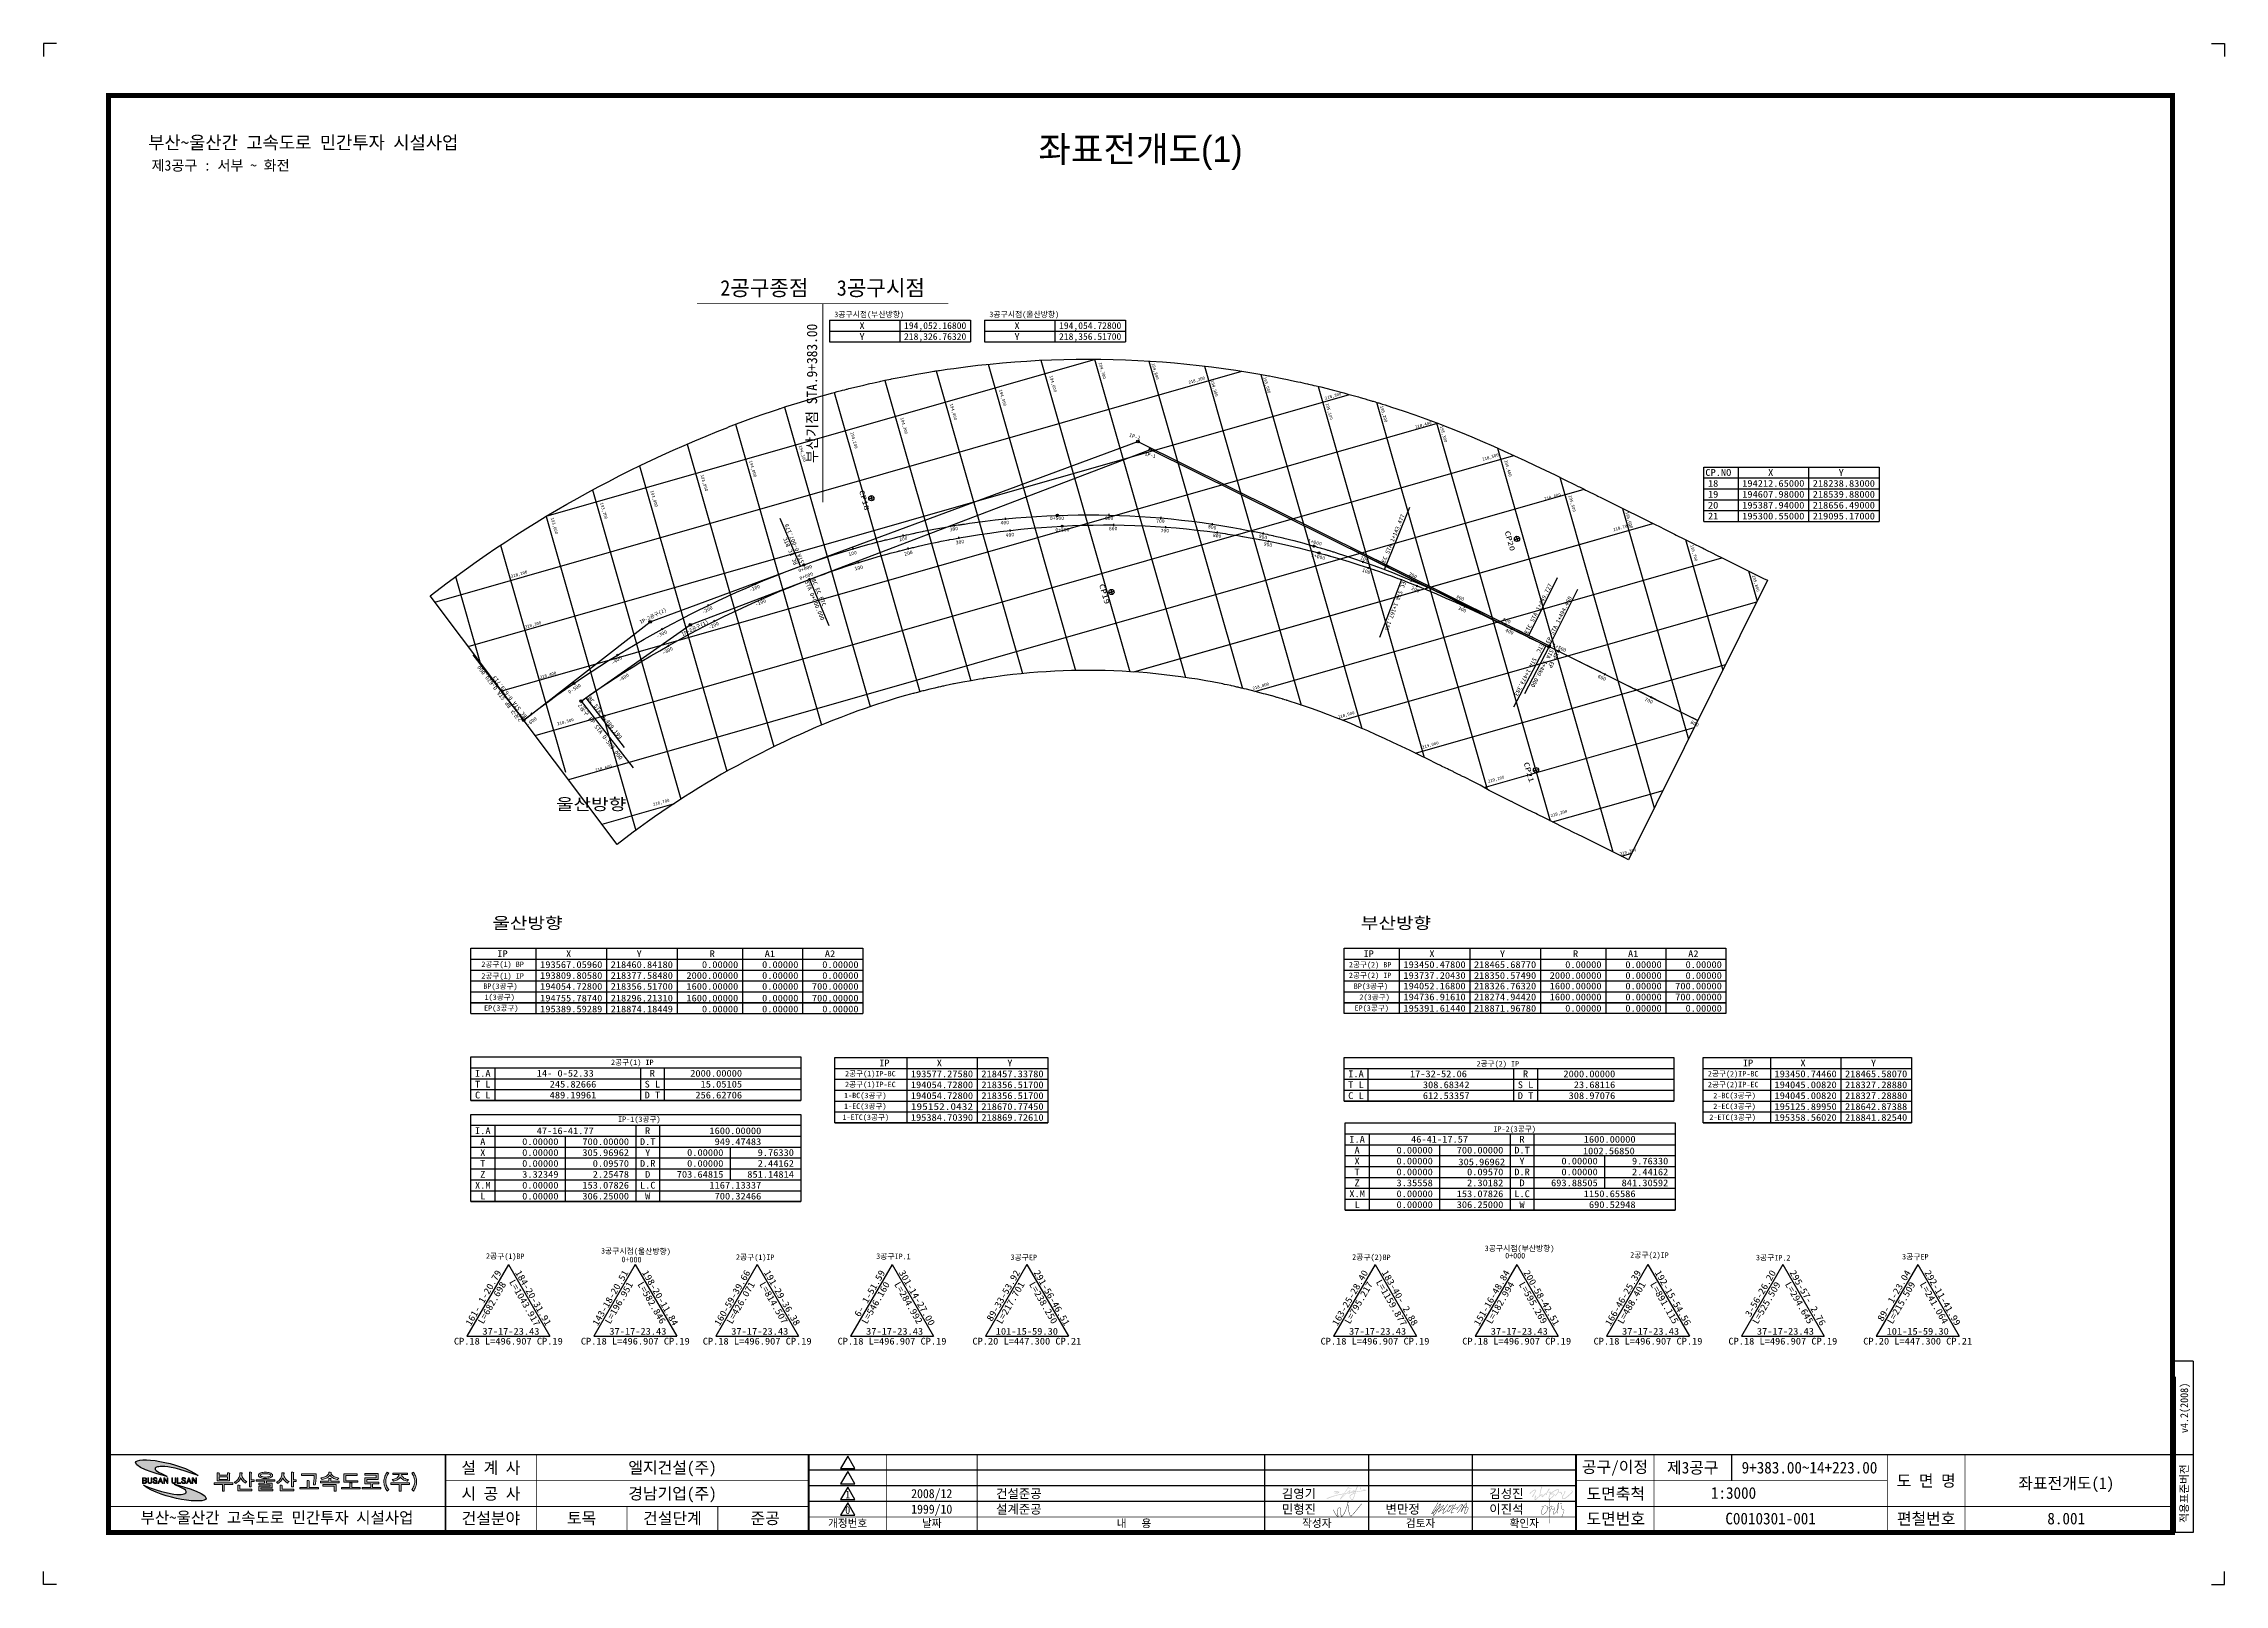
# Model space of a CAD drawing. Header units: feet. Extents: x 224529 to 228734, y 195072 to 198042.
import ezdxf
from ezdxf.enums import TextEntityAlignment as Align

# ---------------------------------------------------------------- set-up
doc = ezdxf.new("R2010")
doc.units = ezdxf.units.FT
doc.header["$LTSCALE"] = 10
doc.header["$MEASUREMENT"] = 0
doc.layers.get('0').update_dxf_attribs({"linetype": 'CONTINUOUS'})
for name, color, linetype in [('CA-ALGN-CNTL', 2, 'CONTINUOUS'), ('CA-ALGN-IPSM', 2, 'CONTINUOUS'), ('CA-ALGN-STSM', 2, 'CONTINUOUS'), ('CA-ALGN-SUBL', 1, 'CONTINUOUS'), ('CA-ALGN-SUBT', 2, 'CONTINUOUS'), ('CA-ALGN-TEXT', 3, 'CONTINUOUS'), ('CA-LEAL', 1, 'CONTINUOUS'), ('CA-LEAT', 3, 'CONTINUOUS'), ('CA-TABL-LIN1', 4, 'CONTINUOUS'), ('CA-TABL-LIN2', 1, 'CONTINUOUS'), ('CA-TABL-TEX2', 3, 'CONTINUOUS'), ('CV-GRID-LINE', 1, 'CONTINUOUS'), ('CV-GRID-TEXT', 4, 'CONTINUOUS'), ('CV-SURV-SYMB', 3, 'CONTINUOUS'), ('CV-SURV-TEXT', 3, 'CONTINUOUS'), ('CX-BORD', 3, 'CONTINUOUS'), ('CX-BORD-LIN1', 4, 'CONTINUOUS'), ('CX-BORD-LIN2', 3, 'CONTINUOUS'), ('CX-BORD-TEX2', 7, 'CONTINUOUS'), ('CX-BORD-TEX3', 6, 'CONTINUOUS'), ('CX-MISC', 2, 'CONTINUOUS'), ('CZ-DIMT', 3, 'CONTINUOUS'), ('CZ-LIN1', 7, 'CONTINUOUS'), ('CZ-TEX1', 6, 'CONTINUOUS')]:
    doc.layers.add(name, color=color, linetype=linetype)
doc.styles.add('GHD', font='DotumChe.ttf')
doc.styles.add('GHG1', font='DotumChe.ttf')
doc.styles.add('GHS', font='DotumChe.ttf')
doc.styles.add('HS', font='DotumChe.ttf')
doc.styles.add('RP2', font='DotumChe.ttf')
doc.styles.add('TB_TEXT', font='DotumChe.ttf')
doc.styles.add('TB_WBTXT', font='H2GTRE.TTF')
doc.styles.add('TB_WMTXT', font='DotumChe.ttf')

msp = doc.modelspace()

# ---------------------------------------------------------------- texts
at = {"layer": 'CA-ALGN-SUBT', "style": 'GHS'}
for s, rotation, p in [(' STA 0-007.179', 112.5843, (225998.5, 197036)), ('EC STA 1+143.477', 67.65, (227116.1, 197039.9)), ('EC STA 1+143.477', 67.65, (227116.1, 197039.9)), ('BC EC BTC', 112.5843, (225983.8, 197039)), (' STA 0+000.000', 292.7259, (225994.4, 197010)), ('BC EC BTC', 292.7259, (226009.8, 197008.3)), ('EC STA 1+167.133', 249.9762, (227149.2, 197005.9)), ('EC STA 1+167.133', 249.9762, (227149.2, 197005.9)), ('ETC STA 1+449.727', 63.814, (227391.4, 196903.1)), ('ETC STA 1+449.727', 63.814, (227391.4, 196903.1)), ('EP STA 1+494.460', 63.814, (227432.5, 196884.2)), ('EP STA 1+494.460', 63.814, (227432.5, 196884.2)), (' ETC  STA 1+473.383', 242.678, (227419.1, 196892.5)), (' ETC  STA 1+473.383', 242.678, (227419.1, 196892.5)), (' STA 1+480.000', 241.944, (227437.6, 196880.7)), ('BP EP', 244.3829, (227443.4, 196868.6)), ('2공구 BP STA 0-620.000', 127.684, (225452.4, 196738.5)), ('BC STA 0-619.713', 127.684, (225461.7, 196745.1)), ('2공구 BP STA 0-500.000', 307.684, (225559, 196766)), ('BC STA 0-489.199', 307.684, (225578, 196779.5))]:
    msp.add_text(s, height=8, rotation=rotation, dxfattribs=at).set_placement(p)
at = {"layer": 'CA-ALGN-TEXT', "style": 'GHS'}
for s, rotation, p in [('IP-2', 345.1959, (226622.2, 197283.9)), ('IP-1', 345.1959, (226651.9, 197248)), ('0+500', 1.3455, (226469.7, 197123.1)), ('600', 0.6876, (226575.7, 197123.4)), ('200', 14.2239, (226179.9, 197082.1)), ('300', 9.6793, (226276.9, 197101.3)), ('400', 4.1777, (226374.8, 197114.2)), ('400', 4.1777, (226384.6, 197090.9)), ('0+500', 1.3455, (226480.3, 197100.9)), ('600', 0.6876, (226583.5, 197103.3)), ('700', 0.6876, (226674.6, 197117.8)), ('700', 0.6876, (226683.2, 197099.3)), ('800', 348.7393, (226774.1, 197107.8)), ('800', 348.7393, (226783.5, 197091.2)), ('900', 348.7393, (226871.9, 197089.1)), ('100', 14.2239, (226082.2, 197053.8)), ('200', 14.2239, (226189.8, 197054.4)), ('300', 9.6793, (226288.7, 197076.2)), ('900', 348.7393, (226881.5, 197074.2)), ('1+000', 344.4425, (226966.6, 197081)), ('1+000', 345.3503, (226973, 197052.9)), ('100', 340.9501, (227067.5, 197047.7)), ('100', 340.9501, (227067.5, 197047.7)), ('0+000', 20.126, (225986.1, 197022)), ('0+000', 20.126, (225988.3, 197007.4)), ('100', 14.2239, (226094, 197026)), ('100', 338.9745, (227070.9, 197024.2)), ('100', 338.9745, (227070.9, 197024.2)), ('200', 335.9237, (227160.8, 197016.9)), ('200', 335.9237, (227160.8, 197016.9)), ('-100', 20.126, (225891.2, 196985.1)), ('-100', 20.126, (225902.6, 196957.2)), ('200', 335.9237, (227165.7, 196989.8)), ('200', 335.9237, (227165.7, 196989.8)), ('300', 335.9237, (227251.9, 196973.6)), ('300', 335.9237, (227251.9, 196973.6)), ('IP-2공구(2)', 26.6209, (225680.8, 196922.9)), ('IP-2공구(1)', 26.6209, (225761.5, 196899.5)), ('-200', 26.6209, (225800.7, 196942.3)), ('-200', 26.6209, (225812.9, 196912.1)), ('300', 335.9237, (227255.9, 196951.1)), ('300', 335.9237, (227255.9, 196951.1)), ('400', 335.9237, (227341.4, 196929.8)), ('400', 335.9237, (227341.4, 196929.8)), ('-300', 26.6209, (225712.8, 196895.9)), ('400', 335.9237, (227347, 196908.4)), ('400', 335.9237, (227347, 196908.4)), ('1+500', 335.9237, (227438.5, 196879.6)), ('1+500', 335.9237, (227438.5, 196879.6)), ('-400', 32.3847, (225626.8, 196844.3)), ('-300', 26.6209, (225724.1, 196863.8)), ('0-500', 32.3847, (225543.4, 196788.1)), ('-400', 32.3847, (225640.5, 196811)), ('600', 335.9237, (227525.4, 196819.6)), ('600', 335.9237, (227525.4, 196819.6)), ('600', 335.9237, (227525.4, 196819.6)), ('700', 335.9237, (227615.6, 196775.3)), ('700', 335.9237, (227615.6, 196775.3)), ('700', 335.9237, (227615.6, 196775.3)), ('-600', 36.7803, (225463.9, 196725.8)), ('800', 335.9237, (227704.2, 196731.3)), ('800', 335.9237, (227704.2, 196731.3)), ('800', 335.9237, (227704.2, 196731.3))]:
    msp.add_text(s, height=7, rotation=rotation, dxfattribs=at).set_placement(p)
at = {"layer": 'CA-LEAT', "style": 'GHD'}
for s, p in [('2공구종점', (225834.2, 197555.8)), ('3공구시점', (226058.8, 197555.8))]:
    msp.add_text(s, height=30, dxfattribs=at).set_placement(p)
at = {"layer": 'CA-TABL-TEX2', "style": 'GHS'}
for s, p in [('3공구시점(부산방향)', (226054, 197514.4)), ('3공구시점(울산방향)', (226353, 197514.4)), ('3공구시점(부산방향)', (227308.1, 195714.1))]:
    msp.add_text(s, height=10.8, dxfattribs=at).set_placement(p)
at = {"layer": 'CA-TABL-TEX2', "style": 'RP2'}
for s, width, p, p2 in [('Y', 1.128305, (226102.5, 197470.6), (226112.5, 197470.6)), ('X', 1.128305, (226102.5, 197491.6), (226112.5, 197491.6)), ('218,326.76320', 1.041513, (226188.5, 197470.6), (226308.5, 197470.6)), ('194,052.16800', 1.041513, (226188.5, 197491.6), (226308.5, 197491.6)), ('Y', 1.128305, (226401.4, 197470.6), (226411.4, 197470.6)), ('X', 1.128305, (226401.4, 197491.6), (226411.4, 197491.6)), ('218,356.51700', 1.041513, (226487.4, 197470.6), (226607.4, 197470.6)), ('194,054.72800', 1.041513, (226487.4, 197491.6), (226607.4, 197491.6)), ('CP.NO', 1.128305, (227733.6, 197208.5), (227783.6, 197208.5)), ('X', 1.128305, (227854.6, 197208.5), (227864.6, 197208.5)), ('Y', 1.128305, (227990.6, 197208.5), (228000.6, 197208.5)), ('18', 1.128305, (227738.6, 197187.5), (227758.6, 197187.5)), ('194212.65000', 1.128305, (227804.6, 197187.5), (227924.6, 197187.5)), ('194607.98000', 1.128305, (227804.6, 197166.5), (227924.6, 197166.5)), ('218238.83000', 1.128305, (227940.6, 197187.5), (228060.6, 197187.5)), ('218539.88000', 1.128305, (227940.6, 197166.5), (228060.6, 197166.5)), ('20', 1.128305, (227738.6, 197145.5), (227758.6, 197145.5)), ('21', 1.128305, (227738.6, 197124.5), (227758.6, 197124.5)), ('195387.94000', 1.128305, (227804.6, 197145.5), (227924.6, 197145.5)), ('195300.55000', 1.128305, (227804.6, 197124.5), (227924.6, 197124.5)), ('218656.49000', 1.128305, (227940.6, 197145.5), (228060.6, 197145.5)), ('219095.17000', 1.128305, (227940.6, 197124.5), (228060.6, 197124.5)), ('IP', 1.128305, (225404.2, 196280.9), (225424.2, 196280.9)), ('Y', 1.128305, (225672.8, 196280.9), (225682.8, 196280.9)), ('R', 1.128305, (225813.8, 196280.9), (225823.8, 196280.9)), ('A1', 1.128305, (225919.8, 196280.9), (225939.8, 196280.9)), ('A2', 1.128305, (226035.8, 196280.9), (226055.8, 196280.9)), ('IP', 1.128305, (227074.4, 196280.9), (227094.4, 196280.9)), ('X', 1.128305, (227201.4, 196280.9), (227211.4, 196280.9)), ('Y', 1.128305, (227337.4, 196280.9), (227347.4, 196280.9)), ('R', 1.128305, (227478.4, 196280.9), (227488.4, 196280.9)), ('A1', 1.128305, (227584.4, 196280.9), (227604.4, 196280.9)), ('A2', 1.128305, (227700.4, 196280.9), (227720.4, 196280.9)), ('193567.05960', 1.128305, (225486.8, 196259.9), (225606.8, 196259.9)), ('193809.80580', 1.128305, (225486.8, 196238.9), (225606.8, 196238.9)), ('218460.84180', 1.128305, (225622.8, 196259.9), (225742.8, 196259.9)), ('218377.58480', 1.128305, (225622.8, 196238.9), (225742.8, 196238.9)), (' 2000.00000', 1.128305, (225758.8, 196238.9), (225868.8, 196238.9)), ('    0.00000', 1.128305, (225758.8, 196259.9), (225868.8, 196259.9)), ('   0.00000', 1.128305, (225884.8, 196259.9), (225984.8, 196259.9)), ('   0.00000', 1.128305, (225884.8, 196238.9), (225984.8, 196238.9)), ('   0.00000', 1.128305, (226000.8, 196259.9), (226100.8, 196259.9)), ('   0.00000', 1.128305, (226000.8, 196238.9), (226100.8, 196238.9)), ('193450.47800', 1.128305, (227151.4, 196259.9), (227271.4, 196259.9)), ('193737.20430', 1.128305, (227151.4, 196238.9), (227271.4, 196238.9)), ('218465.68770', 1.128305, (227287.4, 196259.9), (227407.4, 196259.9)), ('218350.57490', 1.128305, (227287.4, 196238.9), (227407.4, 196238.9)), (' 2000.00000', 1.128305, (227423.4, 196238.9), (227533.4, 196238.9)), ('    0.00000', 1.128305, (227423.4, 196259.9), (227533.4, 196259.9)), ('   0.00000', 1.128305, (227549.4, 196259.9), (227649.4, 196259.9)), ('   0.00000', 1.128305, (227549.4, 196238.9), (227649.4, 196238.9)), ('   0.00000', 1.128305, (227665.4, 196259.9), (227765.4, 196259.9)), ('   0.00000', 1.128305, (227665.4, 196238.9), (227765.4, 196238.9)), ('194054.72800', 1.128305, (225486.8, 196217.9), (225606.8, 196217.9)), ('194755.78740', 1.128305, (225486.8, 196195.3), (225606.8, 196195.3)), ('218356.51700', 1.128305, (225622.8, 196217.9), (225742.8, 196217.9)), ('218296.21310', 1.128305, (225622.8, 196195.3), (225742.8, 196195.3)), (' 1600.00000', 1.128305, (225758.8, 196217.9), (225868.8, 196217.9)), (' 1600.00000', 1.128305, (225758.8, 196195.3), (225868.8, 196195.3)), ('   0.00000', 1.128305, (225884.8, 196217.9), (225984.8, 196217.9)), ('   0.00000', 1.128305, (225884.8, 196195.3), (225984.8, 196195.3)), (' 700.00000', 1.128305, (226000.8, 196217.9), (226100.8, 196217.9)), (' 700.00000', 1.128305, (226000.8, 196195.3), (226100.8, 196195.3)), ('194052.16800', 1.128305, (227151.4, 196218.6), (227271.4, 196218.6)), ('194736.91610', 1.128305, (227151.4, 196197.5), (227271.4, 196197.5)), ('218326.76320', 1.128305, (227287.4, 196218.6), (227407.4, 196218.6)), ('218274.94420', 1.128305, (227287.4, 196197.5), (227407.4, 196197.5)), (' 1600.00000', 1.128305, (227423.4, 196218.6), (227533.4, 196218.6)), (' 1600.00000', 1.128305, (227423.4, 196197.5), (227533.4, 196197.5)), ('   0.00000', 1.128305, (227549.4, 196218.6), (227649.4, 196218.6)), ('   0.00000', 1.128305, (227549.4, 196197.5), (227649.4, 196197.5)), (' 700.00000', 1.128305, (227665.4, 196218.6), (227765.4, 196218.6)), (' 700.00000', 1.128305, (227665.4, 196197.5), (227765.4, 196197.5)), ('195389.59289', 1.128305, (225486.8, 196174.3), (225606.8, 196174.3)), ('218874.18449', 1.128305, (225622.8, 196174.3), (225742.8, 196174.3)), ('    0.00000', 1.128305, (225758.8, 196174.3), (225868.8, 196174.3)), ('   0.00000', 1.128305, (225884.8, 196174.3), (225984.8, 196174.3)), ('   0.00000', 1.128305, (226000.8, 196174.3), (226100.8, 196174.3)), ('195391.61440', 1.128305, (227151.4, 196175.7), (227271.4, 196175.7)), ('218871.96780', 1.128305, (227287.4, 196175.7), (227407.4, 196175.7)), ('    0.00000', 1.128305, (227423.4, 196175.7), (227533.4, 196175.7)), ('   0.00000', 1.128305, (227549.4, 196175.7), (227649.4, 196175.7)), ('   0.00000', 1.128305, (227665.4, 196175.7), (227765.4, 196175.7)), ('IP', 1.128305, (226140.6, 196070.3), (226160.6, 196070.3)), ('X', 1.128305, (226251.6, 196070.3), (226261.6, 196070.3)), ('Y', 1.128305, (226387.6, 196070.3), (226397.6, 196070.3)), ('IP', 1.128305, (227805.9, 196070.3), (227825.9, 196070.3)), ('X', 1.128305, (227916.9, 196070.3), (227926.9, 196070.3)), ('Y', 1.128305, (228052.9, 196070.3), (228062.9, 196070.3)), ('T L', 1.128305, (225361.2, 196029.4), (225391.2, 196029.4)), ('I.A', 1.128305, (225361.2, 196050.4), (225391.2, 196050.4)), ('14- 0-52.33', 1.128305, (225480.2, 196050.4), (225590.2, 196050.4)), ('14- 0-52.33', 1.128305, (225480.2, 196050.4), (225590.2, 196050.4)), ('   245.82666', 1.128305, (225475.2, 196029.4), (225595.2, 196029.4)), ('R', 1.128305, (225698.2, 196050.4), (225708.2, 196050.4)), ('  2000.00000', 1.128305, (225756.2, 196050.4), (225876.2, 196050.4)), ('    15.05105', 1.128305, (225756.2, 196029.4), (225876.2, 196029.4)), ('193577.27580', 1.128305, (226201.6, 196049.3), (226321.6, 196049.3)), ('194054.72800', 1.128305, (226201.6, 196028.3), (226321.6, 196028.3)), ('218457.33780', 1.128305, (226337.6, 196049.3), (226457.6, 196049.3)), ('218356.51700', 1.128305, (226337.6, 196028.3), (226457.6, 196028.3)), ('T L', 1.128305, (227044.9, 196028.3), (227074.9, 196028.3)), ('I.A', 1.128305, (227044.9, 196049.3), (227074.9, 196049.3)), ('17-32-52.06', 1.128305, (227163.9, 196049.3), (227273.9, 196049.3)), ('17-32-52.06', 1.128305, (227163.9, 196049.3), (227273.9, 196049.3)), ('   308.68342', 1.128305, (227158.9, 196028.3), (227278.9, 196028.3)), ('S L', 1.128305, (227371.9, 196028.3), (227401.9, 196028.3)), ('  2000.00000', 1.128305, (227439.9, 196049.3), (227559.9, 196049.3)), ('    23.68116', 1.128305, (227439.9, 196028.3), (227559.9, 196028.3)), ('193450.74460', 1.128305, (227866.9, 196049.3), (227986.9, 196049.3)), ('194045.00820', 1.128305, (227866.9, 196028.3), (227986.9, 196028.3)), ('218465.58070', 1.128305, (228002.9, 196049.3), (228122.9, 196049.3)), ('218327.28880', 1.128305, (228002.9, 196028.3), (228122.9, 196028.3)), ('C L', 1.128305, (225361.2, 196008.4), (225391.2, 196008.4)), ('   489.19961', 1.128305, (225475.2, 196008.4), (225595.2, 196008.4)), ('D T', 1.128305, (225688.2, 196008.4), (225718.2, 196008.4)), ('   256.62706', 1.128305, (225756.2, 196008.4), (225876.2, 196008.4)), ('194054.72800', 1.128305, (226201.6, 196007.3), (226321.6, 196007.3)), ('195152.0432', 1.230878, (226201.6, 195986.3), (226321.6, 195986.3)), ('218356.51700', 1.128305, (226337.6, 196007.3), (226457.6, 196007.3)), ('218670.77450', 1.128305, (226337.6, 195986.3), (226457.6, 195986.3)), ('C L', 1.128305, (227044.9, 196007.3), (227074.9, 196007.3)), ('   612.53357', 1.128305, (227158.9, 196007.3), (227278.9, 196007.3)), ('D T', 1.128305, (227371.9, 196007.3), (227401.9, 196007.3)), ('   308.97076', 1.128305, (227439.9, 196007.3), (227559.9, 196007.3)), ('194045.00820', 1.128305, (227866.9, 196007.3), (227986.9, 196007.3)), ('195125.89950', 1.128305, (227866.9, 195986.3), (227986.9, 195986.3)), ('218327.28880', 1.128305, (228002.9, 196007.3), (228122.9, 196007.3)), ('218642.87388', 1.128305, (228002.9, 195986.3), (228122.9, 195986.3)), ('195384.70390', 1.128305, (226201.6, 195965.3), (226321.6, 195965.3)), ('218869.72610', 1.128305, (226337.6, 195965.3), (226457.6, 195965.3)), ('195358.56020', 1.128305, (227866.9, 195965.3), (227986.9, 195965.3)), ('218841.82540', 1.128305, (228002.9, 195965.3), (228122.9, 195965.3)), ('I.A', 1.128305, (225361.2, 195939.6), (225391.2, 195939.6)), ('A', 1.128305, (225371.2, 195918.6), (225381.2, 195918.6)), ('     0.00000', 1.128305, (225402.2, 195918.6), (225522.2, 195918.6)), ('47-16-41.77', 1.128305, (225480.2, 195939.6), (225590.2, 195939.6)), ('47-16-41.77', 1.128305, (225480.2, 195939.6), (225590.2, 195939.6)), ('   700.00000', 1.128305, (225538.2, 195918.6), (225658.2, 195918.6)), ('D.T', 1.128305, (225679.2, 195918.6), (225709.2, 195918.6)), ('R', 1.128305, (225689.2, 195939.6), (225699.2, 195939.6)), ('  1600.00000', 1.128305, (225793.2, 195939.6), (225913.2, 195939.6)), ('   949.47483', 1.128305, (225793.2, 195918.6), (225913.2, 195918.6)), ('I.A', 1.128305, (227047.1, 195923.2), (227077.1, 195923.2)), ('A', 1.128305, (227057.1, 195902.2), (227067.1, 195902.2)), ('     0.00000', 1.128305, (227088.1, 195902.2), (227208.1, 195902.2)), ('46-41-17.57', 1.128305, (227166.1, 195923.2), (227276.1, 195923.2)), ('   700.00000', 1.128305, (227224.1, 195902.2), (227344.1, 195902.2)), ('D.T', 1.128305, (227365.1, 195902.2), (227395.1, 195902.2)), ('R', 1.128305, (227375.1, 195923.2), (227385.1, 195923.2)), ('  1002.56850', 1.128305, (227477.5, 195900.7), (227597.5, 195900.7)), ('  1600.00000', 1.128305, (227479.1, 195923.2), (227599.1, 195923.2)), ('T', 1.128305, (225371.2, 195876.6), (225381.2, 195876.6)), ('X', 1.128305, (225371.2, 195897.6), (225381.2, 195897.6)), ('     0.00000', 1.128305, (225402.2, 195897.6), (225522.2, 195897.6)), ('     0.00000', 1.128305, (225402.2, 195876.6), (225522.2, 195876.6)), ('   305.96962', 1.128305, (225538.2, 195897.6), (225658.2, 195897.6)), ('     0.09570', 1.128305, (225538.2, 195876.6), (225658.2, 195876.6)), ('D.R', 1.128305, (225679.2, 195876.6), (225709.2, 195876.6)), ('Y', 1.128305, (225689.2, 195897.6), (225699.2, 195897.6)), ('     0.00000', 1.128305, (225720.2, 195897.6), (225840.2, 195897.6)), ('     0.00000', 1.128305, (225720.2, 195876.6), (225840.2, 195876.6)), ('     2.44162', 1.128305, (225856.2, 195876.6), (225976.2, 195876.6)), ('     9.76330', 1.128305, (225856.2, 195897.6), (225976.2, 195897.6)), ('     0.00000', 1.128305, (227088.1, 195881.2), (227208.1, 195881.2)), ('     0.00000', 1.128305, (227088.1, 195860.2), (227208.1, 195860.2)), ('  305.96962 ', 1.128305, (227237.4, 195879.5), (227357.4, 195879.5)), ('     0.09570', 1.128305, (227224.1, 195860.2), (227344.1, 195860.2)), ('D.R', 1.128305, (227365.1, 195860.2), (227395.1, 195860.2)), ('     0.00000', 1.128305, (227406.1, 195881.2), (227526.1, 195881.2)), ('     0.00000', 1.128305, (227406.1, 195860.2), (227526.1, 195860.2)), ('     2.44162', 1.128305, (227542.1, 195860.2), (227662.1, 195860.2)), ('     9.76330', 1.128305, (227542.1, 195881.2), (227662.1, 195881.2)), ('Z', 1.128305, (225371.2, 195855.6), (225381.2, 195855.6)), ('     3.32349', 1.128305, (225402.2, 195855.6), (225522.2, 195855.6)), ('     0.00000', 1.128305, (225402.2, 195834.6), (225522.2, 195834.6)), ('   153.07826', 1.128305, (225538.2, 195834.6), (225658.2, 195834.6)), ('     2.25478', 1.128305, (225538.2, 195855.6), (225658.2, 195855.6)), ('L.C', 1.128305, (225679.2, 195834.6), (225709.2, 195834.6)), ('D', 1.128305, (225689.2, 195855.6), (225699.2, 195855.6)), ('   703.64815', 1.128305, (225720.2, 195855.6), (225840.2, 195855.6)), ('  1167.13337', 1.128305, (225793.2, 195834.6), (225913.2, 195834.6)), ('   851.14814', 1.128305, (225856.2, 195855.6), (225976.2, 195855.6)), ('X.M', 1.128305, (227047.1, 195818.2), (227077.1, 195818.2)), ('Z', 1.128305, (227057.1, 195839.2), (227067.1, 195839.2)), ('     3.35558', 1.128305, (227088.1, 195839.2), (227208.1, 195839.2)), ('     0.00000', 1.128305, (227088.1, 195818.2), (227208.1, 195818.2)), ('   153.07826', 1.128305, (227224.1, 195818.2), (227344.1, 195818.2)), ('     2.30182', 1.128305, (227224.1, 195839.2), (227344.1, 195839.2)), ('L.C', 1.128305, (227365.1, 195818.2), (227395.1, 195818.2)), ('D', 1.128305, (227375.1, 195839.2), (227385.1, 195839.2)), ('   693.88505', 1.128305, (227406.1, 195839.2), (227526.1, 195839.2)), ('  1150.65586', 1.128305, (227479.1, 195818.2), (227599.1, 195818.2)), ('   841.30592', 1.128305, (227542.1, 195839.2), (227662.1, 195839.2)), ('L', 1.128305, (225371.2, 195813.6), (225381.2, 195813.6)), ('     0.00000', 1.128305, (225402.2, 195813.6), (225522.2, 195813.6)), ('   306.25000', 1.128305, (225538.2, 195813.6), (225658.2, 195813.6)), ('W', 1.128305, (225689.2, 195813.6), (225699.2, 195813.6)), ('   700.32466', 1.128305, (225793.2, 195813.6), (225913.2, 195813.6)), ('L', 1.128305, (227057.1, 195797.2), (227067.1, 195797.2)), ('     0.00000', 1.128305, (227088.1, 195797.2), (227208.1, 195797.2)), ('   306.25000', 1.128305, (227224.1, 195797.2), (227344.1, 195797.2)), ('W', 1.128305, (227375.1, 195797.2), (227385.1, 195797.2)), ('   690.52948', 1.128305, (227479.1, 195797.2), (227599.1, 195797.2)), ('CP.18', 1.128305, (225320.5, 195534), (225370.5, 195534)), (' 37-17-23.43', 1.128305, (225365.5, 195553), (225485.5, 195553)), ('L=496.907', 1.128305, (225380.5, 195534), (225470.5, 195534)), ('CP.19', 1.128305, (225480.5, 195534), (225530.5, 195534)), ('CP.18', 1.128305, (225565.3, 195534), (225615.3, 195534)), (' 37-17-23.43', 1.128305, (225610.3, 195553), (225730.3, 195553)), ('L=496.907', 1.128305, (225625.3, 195534), (225715.3, 195534)), ('CP.19', 1.128305, (225725.3, 195534), (225775.3, 195534)), ('CP.18', 1.128305, (225800.3, 195534), (225850.3, 195534)), (' 37-17-23.43', 1.128305, (225845.3, 195553), (225965.3, 195553)), ('L=496.907', 1.128305, (225860.3, 195534), (225950.3, 195534)), ('CP.19', 1.128305, (225960.3, 195534), (226010.3, 195534)), ('CP.18', 1.128305, (226060.3, 195534), (226110.3, 195534)), (' 37-17-23.43', 1.128305, (226105.3, 195553), (226225.3, 195553)), ('L=496.907', 1.128305, (226120.3, 195534), (226210.3, 195534)), ('CP.19', 1.128305, (226220.3, 195534), (226270.3, 195534)), ('CP.20', 1.128305, (226320.3, 195534), (226370.3, 195534)), ('101-15-59.30', 1.128305, (226365.3, 195553), (226485.3, 195553)), ('L=447.300', 1.128305, (226380.3, 195534), (226470.3, 195534)), ('CP.21', 1.128305, (226480.3, 195534), (226530.3, 195534)), ('CP.18', 1.128305, (226991.6, 195534), (227041.6, 195534)), (' 37-17-23.43', 1.128305, (227036.6, 195553), (227156.6, 195553)), ('L=496.907', 1.128305, (227051.6, 195534), (227141.6, 195534)), ('CP.19', 1.128305, (227151.6, 195534), (227201.6, 195534)), ('CP.18', 1.128305, (227264.8, 195534), (227314.8, 195534)), (' 37-17-23.43', 1.128305, (227309.8, 195553), (227429.8, 195553)), ('L=496.907', 1.128305, (227324.8, 195534), (227414.8, 195534)), ('CP.19', 1.128305, (227424.8, 195534), (227474.8, 195534)), ('CP.18', 1.128305, (227518, 195534), (227568, 195534)), (' 37-17-23.43', 1.128305, (227563, 195553), (227683, 195553)), ('L=496.907', 1.128305, (227578, 195534), (227668, 195534)), ('CP.19', 1.128305, (227678, 195534), (227728, 195534)), ('CP.18', 1.128305, (227778, 195534), (227828, 195534)), (' 37-17-23.43', 1.128305, (227823, 195553), (227943, 195553)), ('L=496.907', 1.128305, (227838, 195534), (227928, 195534)), ('CP.19', 1.128305, (227938, 195534), (227988, 195534)), ('CP.20', 1.128305, (228038, 195534), (228088, 195534)), ('101-15-59.30', 1.128305, (228083, 195553), (228203, 195553)), ('L=447.300', 1.128305, (228098, 195534), (228188, 195534)), ('CP.21', 1.128305, (228198, 195534), (228248, 195534))]:
    msp.add_text(s, height=13, dxfattribs=dict(at, width=width)).set_placement(p, p2, align=Align.FIT)
at = {"layer": 'CA-TABL-TEX2', "style": 'RP2', "width": 1.128305}
for s, rotation, p, p2 in [('19', 360, (227738.6, 197166.5), (227758.6, 197166.5)), ('X', 360, (225536.8, 196280.9), (225546.8, 196280.9)), ('S L', 360, (225688.2, 196029.4), (225718.2, 196029.4)), ('R', 360, (227381.9, 196049.3), (227391.9, 196049.3)), ('T', 360, (227057.1, 195860.2), (227067.1, 195860.2)), ('X', 360, (227057.1, 195881.2), (227067.1, 195881.2)), ('Y', 360, (227375.1, 195881.2), (227385.1, 195881.2)), ('X.M', 360, (225361.2, 195834.6), (225391.2, 195834.6)), ('161- 1-20.79', 60, (225352.9, 195568.8), (225412.9, 195672.8)), ('L=1043.917', 300, (225426.6, 195654.6), (225476.6, 195568)), ('184-20-31.91', 300, (225438.1, 195672.8), (225498.1, 195568.8)), ('143-18-20.51', 60, (225597.7, 195568.8), (225657.7, 195672.8)), ('198-20-11.84', 300, (225682.9, 195672.8), (225742.9, 195568.8)), ('160-59-39.66', 60, (225832.8, 195568.8), (225892.8, 195672.8)), ('191-29-36.38', 300, (225917.9, 195672.8), (225977.9, 195568.8)), ('  6- 1-51.59', 60, (226092.8, 195568.8), (226152.8, 195672.8)), ('301-14-27.00', 300, (226177.9, 195672.8), (226237.9, 195568.8)), (' 89-33-53.92', 60, (226352.8, 195568.8), (226412.8, 195672.8)), ('291-56-46.51', 300, (226437.9, 195672.8), (226497.9, 195568.8)), ('163-25-28.40', 60, (227024, 195568.8), (227084, 195672.8)), ('L=1159.877', 300, (227097.8, 195654.6), (227147.8, 195568)), ('183-40- 2.88', 300, (227109.2, 195672.8), (227169.2, 195568.8)), ('151-16-48.84', 60, (227297.2, 195568.8), (227357.2, 195672.8)), ('200-58-42.51', 300, (227382.4, 195672.8), (227442.4, 195568.8)), ('166-46-25.39', 60, (227550.4, 195568.8), (227610.4, 195672.8)), ('192-15-54.56', 300, (227635.6, 195672.8), (227695.6, 195568.8)), ('  3-56-26.20', 60, (227810.4, 195568.8), (227870.4, 195672.8)), ('295-57- 2.76', 300, (227895.6, 195672.8), (227955.6, 195568.8)), (' 89- 1-23.04', 60, (228070.4, 195568.8), (228130.4, 195672.8)), ('292-11-41.99', 300, (228155.6, 195672.8), (228215.6, 195568.8)), ('L=682.698', 60, (225376.9, 195572.3), (225421.9, 195650.3)), ('L=196.951', 60, (225621.7, 195572.3), (225666.7, 195650.3)), ('L=582.846', 300, (225674, 195650.3), (225719, 195572.3)), ('L=426.071', 60, (225856.7, 195572.3), (225901.7, 195650.3)), ('L=814.507', 300, (225909, 195650.3), (225954, 195572.3)), ('L=546.160', 60, (226116.7, 195572.3), (226161.7, 195650.3)), ('L=284.992', 300, (226169, 195650.3), (226214, 195572.3)), ('L=217.701', 60, (226376.7, 195572.3), (226421.7, 195650.3)), ('L=238.250', 300, (226429, 195650.3), (226474, 195572.3)), ('L=795.217', 60, (227048, 195572.3), (227093, 195650.3)), ('L=182.994', 60, (227321.2, 195572.3), (227366.2, 195650.3)), ('L=595.269', 300, (227373.4, 195650.3), (227418.4, 195572.3)), ('L=488.401', 60, (227574.3, 195572.3), (227619.3, 195650.3)), ('L=891.115', 300, (227626.6, 195650.3), (227671.6, 195572.3)), ('L=525.509', 60, (227834.3, 195572.3), (227879.3, 195650.3)), ('L=294.645', 300, (227886.6, 195650.3), (227931.6, 195572.3)), ('L=215.509', 60, (228094.3, 195572.3), (228139.3, 195650.3)), ('L=241.064', 300, (228146.6, 195650.3), (228191.6, 195572.3))]:
    msp.add_text(s, height=13, rotation=rotation, dxfattribs=at).set_placement(p, p2, align=Align.FIT)
at = {"layer": 'CA-TABL-TEX2', "style": 'GHS'}
for s, height, rotation, p in [('2공구(1) BP', 10.5, 359.9213, (225373.4, 196261.9)), ('2공구(1) IP', 10.5, 359.9213, (225373.4, 196239.4)), ('2공구(2) BP', 10.5, 359.9213, (227046.2, 196261)), ('2공구(2) IP', 10.5, 359.9213, (227046.2, 196240.6)), ('BP(3공구)', 10.5, 359.9213, (225377.1, 196219.6)), ('1(3공구)', 10.5, 359.9213, (225379.5, 196198.4)), ('BP(3공구)', 10.5, 359.9213, (227055.6, 196219.6)), ('2(3공구)', 10.5, 359.9213, (227066.6, 196198.5)), ('EP(3공구)', 10.5, 359.9213, (225378.7, 196177.5)), ('EP(3공구)', 10.5, 359.9213, (227057.1, 196177.5)), ('2공구(1) IP', 10.5, 359.9213, (225623.5, 196072.9)), ('2공구(2) IP', 10.5, 359.9213, (227292.4, 196070.1)), ('2공구(1)IP-BC', 10.5, 359.9213, (226074.7, 196051)), ('2공구(1)IP-EC', 10.5, 359.9213, (226074.7, 196030.3)), ('2공구(2)IP-BC', 10.5, 359.9213, (227738.4, 196050.8)), ('2공구(2)IP-EC', 10.5, 359.9213, (227738.4, 196030.1)), ('1-BC(3공구)', 10.5, 359.9213, (226072.7, 196009)), ('1-EC(3공구)', 10.5, 359.9213, (226072.7, 195988.3)), ('2-BC(3공구)', 10.5, 359.9213, (227748.8, 196008.8)), ('2-EC(3공구)', 10.5, 359.9213, (227748.8, 195988.1)), ('IP-1(3공구)', 10.5, 359.9213, (225637, 195963.2)), ('1-ETC(3공구)', 10.5, 359.9213, (226069.7, 195967)), ('IP-2(3공구)', 10.5, 359.9213, (227324.8, 195944.4)), ('2-ETC(3공구)', 10.5, 359.9213, (227741.2, 195966.9)), ('2공구(1)BP', 10.8, 359.4648, (225382.3, 195699.3)), ('3공구시점(울산방향)', 10.8, 359.4648, (225604.2, 195709.3)), ('0+000', 10.8, 359.4648, (225643.7, 195692.7)), ('2공구(1)IP', 10.8, 359.4648, (225864.3, 195697.4)), ('3공구IP.1', 10.8, 359.4648, (226134.8, 195699)), ('3공구EP', 10.8, 359.4648, (226393.8, 195697)), ('2공구(2)BP', 10.8, 359.4648, (227052.5, 195697.3)), ('0+000', 10.8, 359.4648, (227347.6, 195700.1)), ('2공구(2)IP', 10.8, 359.4648, (227588.7, 195701.5)), ('3공구IP.2', 10.8, 359.4648, (227831.2, 195696.4)), ('3공구EP', 10.8, 359.4648, (228112.9, 195698.1))]:
    msp.add_text(s, height=height, rotation=rotation, dxfattribs=at).set_placement(p)
at = {"layer": 'CV-GRID-TEXT', "style": 'HS'}
for s, rotation, p in [('194,700', 285.9599, (226563.6, 197426.5)), ('194,800', 285.9599, (226665.6, 197425.1)), ('194,600', 285.9599, (226468.8, 197400.9)), ('218,200', 15.9599, (226737.8, 197385.6)), ('194,900', 285.9599, (226779.6, 197392.3)), ('195,000', 285.9599, (226881.1, 197398.4)), ('194,400', 285.9599, (226276.5, 197346.9)), ('194,500', 285.9599, (226371.6, 197374.1)), ('218,300', 15.9599, (227000.8, 197355.2)), ('195,100', 285.9599, (227001.2, 197347.6)), ('195,200', 285.9599, (227106.4, 197342.8)), ('194,300', 285.9599, (226181.3, 197320.1)), ('218,400', 15.9599, (227174.6, 197299.6)), ('195,300', 285.9599, (227221.7, 197304)), ('194,100', 285.9599, (225985.4, 197266.5)), ('194,200', 285.9599, (226084.9, 197292.2)), ('194,000', 285.9599, (225889.8, 197237.2)), ('218,500', 15.9599, (227304.2, 197237.4)), ('195,400', 285.9599, (227345.9, 197238)), ('193,800', 285.9599, (225699.3, 197179.5)), ('193,900', 285.9599, (225796.1, 197210)), ('218,600', 15.9599, (227423.9, 197161.1)), ('193,700', 285.9599, (225602.4, 197156.3)), ('195,500', 285.9599, (227469.5, 197170.2)), ('195,600', 285.9599, (227579.4, 197138.4)), ('193,600', 285.9599, (225507.1, 197127.2)), ('218,700', 15.9599, (227556.7, 197101.5)), ('195,700', 285.9599, (227704.5, 197074.8)), ('218,200', 15.9599, (225431.2, 197011.9)), ('195,800', 285.9599, (227823.8, 197016.3)), ('218,300', 15.9599, (225458.1, 196914)), ('218,400', 15.9599, (225487, 196816.9)), ('218,800', 15.9599, (226861.3, 196795.9)), ('218,900', 15.9599, (227026.1, 196740.6)), ('218,500', 15.9599, (225520.5, 196727.3)), ('219,000', 15.9599, (227188.3, 196682.5)), ('218,600', 15.9599, (225594.1, 196637.8)), ('219,100', 15.9599, (227315.1, 196616.4)), ('218,700', 15.9599, (225705.2, 196572)), ('219,200', 15.9599, (227436.2, 196550.6)), ('219,300', 15.9599, (227569.5, 196476.6))]:
    msp.add_text(s, height=6, rotation=rotation, dxfattribs=at).set_placement(p)
at = {"layer": 'CV-SURV-TEXT', "style": 'RP2', "width": 1.466797}
for s, p, p2 in [('CP18', (226101.8, 197179.4), (226112.8, 197140.9)), ('CP18', (226101.8, 197179.4), (226112.8, 197140.9)), ('CP20', (227346.6, 197101), (227357.6, 197062.5)), ('CP20', (227346.6, 197101), (227357.6, 197062.5)), ('CP19', (226564.6, 196998.7), (226575.6, 196960.2)), ('CP19', (226564.6, 196998.7), (226575.6, 196960.2)), ('CP21', (227383.2, 196655.2), (227394.2, 196616.7)), ('CP21', (227383.2, 196655.2), (227394.2, 196616.7))]:
    msp.add_text(s, height=10, rotation=285.9599, dxfattribs=at).set_placement(p, p2, align=Align.FIT)
at = {"layer": 'CZ-DIMT', "linetype": 'Continuous', "style": 'GHS'}
msp.add_text('부산기점 STA.9+383.00', height=20, rotation=90, dxfattribs=at).set_placement((226020.9, 197233.3))
at = {"layer": 'CZ-TEX1', "style": 'GHG1', "width": 1.2}
for s, p in [('울산방향', (225517.4, 196564.3)), ('울산방향', (225394.6, 196335.3)), ('부산방향', (227069.4, 196335.3))]:
    msp.add_text(s, height=22.5, rotation=0, dxfattribs=at).set_placement(p)

# ---------------------------------------------------------------- blocks, each defined once
blk = doc.blocks.new('CXGLOGO-EX흑백1')
h = blk.add_hatch(color=74)
edge = h.paths.add_edge_path()
edge.add_spline(control_points=[(3.24, 1.49), (1.67, 2.6), (-1.78, 3.37), (-1.38, 4.71), (-1.38, 4.71), (-1.38, 4.71), (0.38, 7.51), (15.15, 1.88), (15.15, 1.88), (8, 7.3), (-8.94, 9.33), (-8.99, 6.91), (-8.99, 6.91), (-9.03, 4.5), (3.24, 1.49), (3.24, 1.49)], knot_values=[0, 0, 0, 0, 0.25, 0.25, 0.25, 0.25, 0.5, 0.5, 0.5, 0.5, 0.75, 0.75, 0.75, 0.75, 1, 1, 1, 1], degree=3, periodic=0)
h = blk.add_hatch(color=256)
h.paths.add_polyline_path([(11.6, 0.69), (11.94, -0.26), (11.26, -0.26)], flags=16)
h.paths.add_polyline_path([(12.25, -1.14), (12.54, -1.14), (11.73, 1.06), (11.48, 1.06), (10.67, -1.14), (10.96, -1.14), (11.18, -0.49), (12.02, -0.49)])
h.paths.add_polyline_path([(1.54, -1.14), (0.73, 1.06), (0.48, 1.06), (-0.33, -1.14), (-0.04, -1.14), (0.19, -0.49), (1.03, -0.49), (1.25, -1.14)])
h.paths.add_polyline_path([(1.9, -1.14), (2.17, -1.14), (2.17, 0.61), (3.23, -1.14), (3.52, -1.14), (3.52, 1.06), (3.25, 1.06), (3.25, -0.65), (2.21, 1.06), (1.9, 1.06)])
h.paths.add_polyline_path([(5.3, -0.69), (5.27, -0.48), (5.27, 1.06), (5, 1.06), (5, -0.45), (5.03, -0.7), (5.1, -0.9), (5.16, -0.98), (5.32, -1.1), (5.52, -1.17), (5.77, -1.2), (5.79, -1.2), (6.04, -1.17), (6.25, -1.1), (6.41, -1), (6.41, -0.99), (6.53, -0.82), (6.59, -0.61), (6.6, -0.45), (6.6, 1.06), (6.33, 1.06), (6.33, -0.46), (6.29, -0.7), (6.19, -0.86), (6.01, -0.96), (5.79, -0.98), (5.55, -0.94), (5.4, -0.86)])
h.paths.add_polyline_path([(7.36, 1.06), (7.09, 1.06), (7.09, -1.14), (8.47, -1.14), (8.47, -0.93), (7.36, -0.93)])
h.paths.add_polyline_path([(10.02, 1.02), (9.81, 1.08), (9.56, 1.11), (9.56, 1.11), (9.3, 1.08), (9.1, 1.02), (9.01, 0.95), (8.88, 0.78), (8.84, 0.56), (8.84, 0.54), (8.88, 0.31), (9, 0.15), (9.13, 0.06), (9.37, -0.05), (9.48, -0.09), (9.53, -0.11), (9.76, -0.21), (9.83, -0.25), (10, -0.36), (10.06, -0.48), (10.08, -0.62), (10.02, -0.84), (9.94, -0.9), (9.76, -0.97), (9.57, -0.98), (9.32, -0.94), (9.17, -0.86), (9.07, -0.7), (9.04, -0.45), (8.77, -0.45), (8.8, -0.69), (8.87, -0.89), (8.94, -0.99), (9.1, -1.1), (9.31, -1.17), (9.56, -1.2), (9.57, -1.2), (9.84, -1.17), (10.04, -1.12), (10.15, -1.05), (10.28, -0.89), (10.34, -0.68), (10.35, -0.58), (10.32, -0.35), (10.21, -0.18), (10.18, -0.16), (10.05, -0.07), (9.82, 0.03), (9.65, 0.11), (9.38, 0.22), (9.22, 0.31), (9.21, 0.32), (9.13, 0.51), (9.13, 0.57), (9.2, 0.78), (9.25, 0.82), (9.45, 0.89), (9.55, 0.9), (9.78, 0.85), (9.9, 0.77), (10.02, 0.59), (10.05, 0.47), (10.32, 0.47), (10.28, 0.71), (10.17, 0.89), (10.17, 0.9)])
h.paths.add_polyline_path([(12.89, -1.14), (13.16, -1.14), (13.16, 0.61), (14.23, -1.14), (14.52, -1.14), (14.52, 1.06), (14.24, 1.06), (14.24, -0.65), (13.2, 1.06), (12.89, 1.06)])
h.paths.add_polyline_path([(0.27, -0.26), (0.61, 0.69), (0.95, -0.26)], flags=16)
h.paths.add_polyline_path([(-5.98, 0.11), (-5.98, 0.84), (-5.48, 0.84), (-5.24, 0.81), (-5.13, 0.75), (-5.04, 0.57), (-5.04, 0.49), (-5.09, 0.27), (-5.16, 0.19), (-5.34, 0.12), (-5.5, 0.11)], flags=16)
h.paths.add_polyline_path([(-5.98, -0.93), (-5.98, -0.1), (-5.44, -0.1), (-5.2, -0.13), (-5.1, -0.17), (-4.98, -0.33), (-4.96, -0.52), (-5.01, -0.75), (-5.09, -0.85), (-5.27, -0.92), (-5.44, -0.93)], flags=16)
h.paths.add_polyline_path([(-5.12, 1.02), (-5.35, 1.06), (-5.4, 1.06), (-6.25, 1.06), (-6.25, -1.14), (-5.37, -1.14), (-5.12, -1.12), (-4.92, -1.05), (-4.85, -0.99), (-4.74, -0.83), (-4.69, -0.61), (-4.68, -0.52), (-4.72, -0.28), (-4.81, -0.13), (-4.98, 0), (-5.07, 0.03), (-4.88, 0.15), (-4.85, 0.19), (-4.77, 0.39), (-4.76, 0.5), (-4.8, 0.72), (-4.92, 0.9), (-4.94, 0.91)])
h.paths.add_polyline_path([(-3.97, -0.69), (-3.99, -0.48), (-3.99, 1.06), (-4.26, 1.06), (-4.26, -0.45), (-4.24, -0.7), (-4.16, -0.9), (-4.1, -0.98), (-3.95, -1.1), (-3.74, -1.17), (-3.49, -1.2), (-3.48, -1.2), (-3.22, -1.17), (-3.01, -1.1), (-2.86, -1), (-2.85, -0.99), (-2.74, -0.82), (-2.68, -0.61), (-2.66, -0.45), (-2.66, 1.06), (-2.94, 1.06), (-2.94, -0.46), (-2.97, -0.7), (-3.08, -0.86), (-3.26, -0.96), (-3.47, -0.98), (-3.72, -0.94), (-3.87, -0.86)])
h.paths.add_polyline_path([(-0.83, 0.9), (-0.97, 1.02), (-1.18, 1.08), (-1.44, 1.11), (-1.69, 1.08), (-1.89, 1.02), (-1.98, 0.95), (-2.11, 0.78), (-2.16, 0.56), (-2.16, 0.54), (-2.12, 0.31), (-2, 0.15), (-1.86, 0.06), (-1.63, -0.05), (-1.52, -0.09), (-1.47, -0.11), (-1.24, -0.21), (-1.17, -0.25), (-1, -0.36), (-0.93, -0.48), (-0.92, -0.62), (-0.97, -0.84), (-1.05, -0.9), (-1.23, -0.97), (-1.42, -0.98), (-1.67, -0.94), (-1.82, -0.86), (-1.92, -0.7), (-1.96, -0.45), (-2.22, -0.45), (-2.2, -0.69), (-2.12, -0.89), (-2.05, -0.99), (-1.89, -1.1), (-1.69, -1.17), (-1.43, -1.2), (-1.42, -1.2), (-1.16, -1.17), (-0.96, -1.12), (-0.85, -1.05), (-0.71, -0.89), (-0.65, -0.68), (-0.64, -0.58), (-0.68, -0.35), (-0.79, -0.18), (-0.81, -0.16), (-0.95, -0.07), (-1.17, 0.03), (-1.35, 0.11), (-1.61, 0.22), (-1.77, 0.31), (-1.78, 0.32), (-1.86, 0.51), (-1.86, 0.57), (-1.79, 0.78), (-1.74, 0.82), (-1.55, 0.89), (-1.44, 0.9), (-1.22, 0.85), (-1.09, 0.77), (-0.97, 0.59), (-0.95, 0.47), (-0.68, 0.47), (-0.72, 0.71), (-0.82, 0.89)])
h = blk.add_hatch(color=256)
h.paths.add_polyline_path([(63.25, -2.21), (67.68, -2.21), (67.68, -4.14), (68.44, -4.14), (68.44, -1.6), (63.25, -1.6)])
h.paths.add_polyline_path([(74.44, -1.23), (74.5, -1.07), (74.18, -0.99), (73.66, -0.99), (73.66, -2.67), (70.41, -2.67), (70.41, -3.28), (77.61, -3.28), (77.61, -2.67), (74.41, -2.67), (74.41, -1.3)])
h.paths.add_polyline_path([(93.49, -1.61), (96.71, -1.61), (96.71, -0.99), (89.51, -0.99), (89.51, -1.61), (92.73, -1.61), (92.73, -4.14), (93.49, -4.14)])
h.paths.add_polyline_path([(98.53, -1.72), (98.37, -2.14), (98.33, -2.24), (98.14, -2.64), (97.91, -3.02), (97.66, -3.37), (97.51, -3.56), (98.15, -4.08), (98.41, -3.72), (98.64, -3.35), (98.84, -2.96), (99.02, -2.55), (99.1, -2.3), (99.23, -1.88), (99.33, -1.44), (99.4, -1.01), (99.43, -0.57), (99.43, -0.39), (99.41, 0.03), (99.35, 0.47), (99.26, 0.9), (99.13, 1.34), (99.11, 1.39), (98.97, 1.77), (98.79, 2.15), (98.58, 2.55), (98.35, 2.95), (98.16, 3.25), (97.51, 2.85), (97.76, 2.5), (97.99, 2.12), (98.19, 1.72), (98.35, 1.32), (98.51, 0.88), (98.62, 0.44), (98.69, 0.02), (98.72, -0.4), (98.72, -0.42), (98.7, -0.86), (98.63, -1.29)])
h.paths.add_polyline_path([(93.89, 1.53), (93.7, 1.9), (93.59, 2.25), (95.94, 2.25), (95.94, 2.86), (90.28, 2.86), (90.28, 2.25), (92.65, 2.25), (92.53, 1.84), (92.33, 1.47), (92.04, 1.16), (91.73, 0.92), (91.38, 0.74), (91, 0.59), (90.57, 0.47), (90.09, 0.38), (89.95, 0.36), (90.26, 0.07), (90.53, -0.26), (90.95, -0.16), (91.37, -0.02), (91.77, 0.15), (92.15, 0.37), (92.57, 0.66), (92.88, 0.96), (93.09, 1.27), (93.11, 1.32), (93.33, 1.02), (93.63, 0.73), (94.03, 0.44), (94.15, 0.37), (94.54, 0.16), (94.94, -0.02), (95.35, -0.17), (95.77, -0.28), (96, 0.01), (96.29, 0.32), (95.8, 0.42), (95.36, 0.55), (94.97, 0.7), (94.62, 0.88), (94.53, 0.93), (94.17, 1.21)])
h.paths.add_polyline_path([(86.94, -1.7), (87.06, -2.13), (87.12, -2.3), (87.28, -2.72), (87.46, -3.12), (87.67, -3.51), (87.91, -3.88), (88.06, -4.08), (88.71, -3.56), (88.44, -3.21), (88.2, -2.85), (87.98, -2.45), (87.89, -2.24), (87.73, -1.81), (87.61, -1.38), (87.54, -0.96), (87.51, -0.52), (87.51, -0.42), (87.53, -0.01), (87.6, 0.42), (87.7, 0.86), (87.85, 1.3), (87.85, 1.32), (88.03, 1.74), (88.24, 2.13), (88.46, 2.51), (88.71, 2.85), (88.05, 3.25), (87.8, 2.85), (87.57, 2.45), (87.37, 2.06), (87.21, 1.67), (87.1, 1.39), (86.97, 0.95), (86.88, 0.52), (86.82, 0.08), (86.8, -0.35), (86.8, -0.39), (86.81, -0.83), (86.86, -1.26)])
h.paths.add_polyline_path([(79.45, 1.02), (79.45, -1.26), (81.7, -1.26), (81.7, -2.67), (78.45, -2.67), (78.45, -3.28), (85.65, -3.28), (85.65, -2.67), (82.45, -2.67), (82.45, -1.49), (82.46, -1.45), (82.49, -1.41), (82.54, -1.33), (82.55, -1.26), (84.84, -1.26), (84.84, -0.65), (80.21, -0.65), (80.21, 0.42), (84.56, 0.42), (84.56, 2.62), (79.47, 2.62), (79.47, 2), (83.8, 2), (83.8, 1.02)])
h.paths.add_polyline_path([(76.55, 2.56), (71.31, 2.56), (71.31, -0.7), (76.71, -0.7), (76.71, -0.1), (72.08, -0.1), (72.08, 1.94), (76.55, 1.94)])
h.paths.add_polyline_path([(66.12, 0.8), (65.59, 0.8), (65.59, -0.3), (62.37, -0.3), (62.37, -0.9), (69.57, -0.9), (69.57, -0.3), (66.36, -0.3), (66.36, 0.47), (66.39, 0.55), (66.45, 0.71)])
h.paths.add_polyline_path([(66.51, 3.1), (66.13, 3.15), (65.62, 3.15), (65.55, 2.77), (65.38, 2.41), (65.1, 2.07), (64.75, 1.78), (64.42, 1.56), (64.06, 1.38), (63.66, 1.22), (63.23, 1.08), (62.77, 0.98), (62.49, 0.94), (62.76, 0.65), (63.01, 0.34), (63.46, 0.46), (63.9, 0.59), (64.3, 0.74), (64.68, 0.92), (64.87, 1.02), (65.3, 1.3), (65.63, 1.59), (65.88, 1.89), (65.96, 2.01), (66.16, 1.71), (66.45, 1.42), (66.83, 1.14), (67.1, 0.98), (67.47, 0.78), (67.87, 0.62), (68.3, 0.47), (68.73, 0.35), (68.84, 0.33), (69.11, 0.62), (69.42, 0.91), (68.98, 0.98), (68.55, 1.09), (68.14, 1.24), (67.74, 1.41), (67.49, 1.55), (67.05, 1.83), (66.72, 2.14), (66.5, 2.44), (66.43, 2.62), (66.42, 2.8), (66.49, 2.95)])
h.paths.add_polyline_path([(41.14, 1.3), (40.63, 1.32), (40.18, 1.37), (39.79, 1.46), (39.64, 1.51), (39.23, 1.76), (39.15, 1.95), (39.32, 2.24), (39.64, 2.4), (39.99, 2.5), (40.41, 2.56), (40.9, 2.59), (41.14, 2.6), (41.65, 2.58), (42.1, 2.53), (42.48, 2.44), (42.62, 2.4), (43.03, 2.16), (43.12, 1.95), (42.94, 1.67), (42.62, 1.51), (42.27, 1.41), (41.85, 1.34), (41.36, 1.3)], flags=16)
h.paths.add_polyline_path([(41.55, 3.14), (41.14, 3.15), (40.62, 3.13), (40.15, 3.09), (39.72, 3.01), (39.35, 2.9), (39.08, 2.79), (38.67, 2.52), (38.44, 2.21), (38.39, 1.95), (38.48, 1.6), (38.76, 1.31), (39.08, 1.12), (39.42, 0.98), (39.8, 0.87), (40.23, 0.8), (40.71, 0.76), (41.14, 0.75), (41.65, 0.76), (42.12, 0.81), (42.54, 0.89), (42.92, 1), (43.19, 1.12), (43.6, 1.39), (43.83, 1.7), (43.88, 1.95), (43.79, 2.3), (43.51, 2.6), (43.19, 2.79), (42.85, 2.92), (42.47, 3.03), (42.03, 3.1)])
h.paths.add_polyline_path([(47.59, -1.92), (47.27, -1.84), (46.75, -1.84), (46.75, -3.95), (52.12, -3.95), (52.12, -3.34), (47.52, -3.34), (47.52, -2.2), (47.52, -2.14), (47.55, -2.09)])
h.paths.add_polyline_path([(31.34, -1.92), (31.02, -1.84), (30.5, -1.84), (30.5, -3.95), (35.87, -3.95), (35.87, -3.34), (31.27, -3.34), (31.27, -2.2), (31.27, -2.14), (31.29, -2.09)])
h.paths.add_polyline_path([(42.94, -1.66), (42.94, -2.22), (38.57, -2.22), (38.57, -4.04), (43.94, -4.04), (43.94, -3.43), (39.33, -3.43), (39.33, -2.84), (43.7, -2.84), (43.7, -1.05), (41.51, -1.05), (41.51, -0.34), (44.73, -0.34), (44.73, 0.27), (37.53, 0.27), (37.53, -0.34), (40.75, -0.34), (40.75, -1.05), (38.57, -1.05), (38.57, -1.66)])
h.paths.add_polyline_path([(21.28, -0.99), (21.28, -1.61), (24.5, -1.61), (24.5, -4.14), (25.26, -4.14), (25.26, -1.61), (28.48, -1.61), (28.48, -0.99)])
h.paths.add_polyline_path([(51.7, 3.15), (51.16, 3.15), (51.16, -2.53), (51.92, -2.53), (51.92, -0.36), (52.98, -0.36), (52.98, 0.26), (51.92, 0.26), (51.92, 2.67), (51.94, 2.77), (51.98, 2.87), (52.02, 3.07)])
h.paths.add_polyline_path([(48.36, 2.89), (47.98, 2.94), (47.48, 2.94), (47.48, 2.49), (47.44, 2.06), (47.35, 1.64), (47.2, 1.23), (47.01, 0.84), (46.93, 0.69), (46.66, 0.31), (46.37, -0.01), (46.04, -0.29), (45.68, -0.5), (45.32, -0.65), (45.61, -0.92), (45.89, -1.23), (46.26, -0.98), (46.6, -0.71), (46.92, -0.41), (47.04, -0.28), (47.33, 0.08), (47.57, 0.45), (47.76, 0.83), (47.84, 1.05), (48.01, 0.66), (48.24, 0.28), (48.51, -0.08), (48.82, -0.41), (49.15, -0.7), (49.5, -0.96), (49.6, -1.02), (49.91, -0.72), (50.23, -0.43), (49.86, -0.27), (49.51, -0.04), (49.19, 0.26), (48.87, 0.62), (48.84, 0.66), (48.57, 1.07), (48.37, 1.48), (48.26, 1.87), (48.22, 2.19), (48.25, 2.48), (48.33, 2.7)])
h.paths.add_polyline_path([(35.45, 3.15), (34.91, 3.15), (34.91, -2.53), (35.67, -2.53), (35.67, -0.36), (36.73, -0.36), (36.73, 0.26), (35.67, 0.26), (35.67, 2.67), (35.69, 2.77), (35.73, 2.87), (35.77, 3.07)])
h.paths.add_polyline_path([(32.11, 2.89), (31.73, 2.94), (31.23, 2.94), (31.23, 2.49), (31.19, 2.06), (31.09, 1.64), (30.95, 1.23), (30.76, 0.84), (30.68, 0.69), (30.41, 0.31), (30.12, -0.01), (29.79, -0.29), (29.43, -0.5), (29.07, -0.65), (29.36, -0.92), (29.64, -1.23), (30.01, -0.98), (30.35, -0.71), (30.67, -0.41), (30.79, -0.28), (31.08, 0.08), (31.32, 0.45), (31.51, 0.83), (31.59, 1.05), (31.76, 0.66), (31.99, 0.28), (32.26, -0.08), (32.57, -0.41), (32.89, -0.7), (33.25, -0.96), (33.35, -1.02), (33.65, -0.72), (33.97, -0.43), (33.61, -0.27), (33.26, -0.04), (32.93, 0.26), (32.62, 0.62), (32.59, 0.66), (32.32, 1.07), (32.12, 1.48), (32.01, 1.87), (31.97, 2.19), (32, 2.48), (32.08, 2.7)])
h.paths.add_polyline_path([(26.51, 1.39), (26.51, 0.4), (23.29, 0.4), (23.29, 1.39)], flags=16)
h.paths.add_polyline_path([(27.32, 2.66), (27.37, 2.83), (27, 2.91), (26.51, 2.91), (26.51, 2), (23.29, 2), (23.29, 2.58), (23.3, 2.62), (23.33, 2.67), (23.39, 2.83), (22.99, 2.91), (22.53, 2.91), (22.53, -0.21), (27.28, -0.21), (27.28, 2.56), (27.29, 2.62)])
h.paths.add_polyline_path([(58, -0.14), (57.69, -0.06), (57.16, -0.06), (57.16, -2.67), (54.33, -2.67), (54.33, -3.28), (61.53, -3.28), (61.53, -2.67), (57.92, -2.67), (57.92, -0.45), (57.92, -0.39), (57.96, -0.32)])
h.paths.add_polyline_path([(60.7, 2.5), (55.01, 2.5), (55.01, 1.88), (59.93, 1.88), (59.93, 1.55), (59.9, 1.14), (59.86, 0.66), (59.82, 0.12), (59.76, -0.41), (59.7, -0.88), (59.65, -1.29), (59.59, -1.65), (59.59, -1.67), (59.95, -1.69), (60.35, -1.73), (60.41, -1.34), (60.46, -0.92), (60.51, -0.47), (60.56, 0.01), (60.58, 0.23), (60.62, 0.71), (60.65, 1.18), (60.67, 1.62), (60.69, 2.04), (60.7, 2.45)])
h = blk.add_hatch(color=142)
edge = h.paths.add_edge_path()
edge.add_spline(control_points=[(5.98, -1.49), (7.55, -2.6), (11, -3.37), (10.6, -4.71), (10.6, -4.71), (10.6, -4.71), (8.84, -7.51), (-5.93, -1.88), (-5.93, -1.88), (1.22, -7.3), (18.17, -9.33), (18.21, -6.91), (18.21, -6.91), (18.25, -4.5), (5.98, -1.49), (5.98, -1.49)], knot_values=[0, 0, 0, 0, 0.25, 0.25, 0.25, 0.25, 0.5, 0.5, 0.5, 0.5, 0.75, 0.75, 0.75, 0.75, 1, 1, 1, 1], degree=3, periodic=0)
at = {"lineweight": 0}
for points in [[(-5.12, 1.02), (-5.35, 1.06), (-5.4, 1.06), (-6.25, 1.06), (-6.25, -1.14), (-5.37, -1.14), (-5.12, -1.12), (-4.92, -1.05), (-4.85, -0.99), (-4.74, -0.83), (-4.69, -0.61), (-4.68, -0.52), (-4.72, -0.28), (-4.81, -0.13), (-4.98, 0), (-5.07, 0.03), (-4.88, 0.15), (-4.85, 0.19), (-4.77, 0.39), (-4.76, 0.5), (-4.8, 0.72), (-4.92, 0.9), (-4.94, 0.91)], [(-5.98, 0.11), (-5.98, 0.84), (-5.48, 0.84), (-5.24, 0.81), (-5.13, 0.75), (-5.04, 0.57), (-5.04, 0.49), (-5.09, 0.27), (-5.16, 0.19), (-5.34, 0.12), (-5.5, 0.11)], [(-3.97, -0.69), (-3.99, -0.48), (-3.99, 1.06), (-4.26, 1.06), (-4.26, -0.45), (-4.24, -0.7), (-4.16, -0.9), (-4.1, -0.98), (-3.95, -1.1), (-3.74, -1.17), (-3.49, -1.2), (-3.48, -1.2), (-3.22, -1.17), (-3.01, -1.1), (-2.86, -1), (-2.85, -0.99), (-2.74, -0.82), (-2.68, -0.61), (-2.66, -0.45), (-2.66, 1.06), (-2.94, 1.06), (-2.94, -0.46), (-2.97, -0.7), (-3.08, -0.86), (-3.26, -0.96), (-3.47, -0.98), (-3.72, -0.94), (-3.87, -0.86)], [(-0.83, 0.9), (-0.97, 1.02), (-1.18, 1.08), (-1.44, 1.11), (-1.69, 1.08), (-1.89, 1.02), (-1.98, 0.95), (-2.11, 0.78), (-2.16, 0.56), (-2.16, 0.54), (-2.12, 0.31), (-2, 0.15), (-1.86, 0.06), (-1.63, -0.05), (-1.52, -0.09), (-1.47, -0.11), (-1.24, -0.21), (-1.17, -0.25), (-1, -0.36), (-0.93, -0.48), (-0.92, -0.62), (-0.97, -0.84), (-1.05, -0.9), (-1.23, -0.97), (-1.42, -0.98), (-1.67, -0.94), (-1.82, -0.86), (-1.92, -0.7), (-1.96, -0.45), (-1.96, -0.45), (-2.22, -0.45), (-2.2, -0.69), (-2.12, -0.89), (-2.05, -0.99), (-1.89, -1.1), (-1.69, -1.17), (-1.43, -1.2), (-1.42, -1.2), (-1.16, -1.17), (-0.96, -1.12), (-0.85, -1.05), (-0.71, -0.89), (-0.65, -0.68), (-0.64, -0.58), (-0.68, -0.35), (-0.79, -0.18), (-0.81, -0.16), (-0.95, -0.07), (-1.17, 0.03), (-1.35, 0.11), (-1.61, 0.22), (-1.77, 0.31), (-1.78, 0.32), (-1.86, 0.51), (-1.86, 0.57), (-1.79, 0.78), (-1.74, 0.82), (-1.55, 0.89), (-1.44, 0.9), (-1.22, 0.85), (-1.09, 0.77), (-0.97, 0.59), (-0.95, 0.47), (-0.68, 0.47), (-0.72, 0.71), (-0.82, 0.89)], [(1.54, -1.14), (0.73, 1.06), (0.48, 1.06), (-0.33, -1.14), (-0.04, -1.14), (0.19, -0.49), (1.03, -0.49), (1.25, -1.14)], [(0.27, -0.26), (0.61, 0.69), (0.95, -0.26)], [(1.9, -1.14), (2.17, -1.14), (2.17, 0.61), (3.23, -1.14), (3.52, -1.14), (3.52, 1.06), (3.25, 1.06), (3.25, -0.65), (2.21, 1.06), (1.9, 1.06)], [(5.3, -0.69), (5.27, -0.48), (5.27, 1.06), (5, 1.06), (5, -0.45), (5.03, -0.7), (5.1, -0.9), (5.16, -0.98), (5.32, -1.1), (5.52, -1.17), (5.77, -1.2), (5.79, -1.2), (6.04, -1.17), (6.25, -1.1), (6.41, -1), (6.41, -0.99), (6.53, -0.82), (6.59, -0.61), (6.6, -0.45), (6.6, 1.06), (6.33, 1.06), (6.33, -0.46), (6.29, -0.7), (6.19, -0.86), (6.01, -0.96), (5.79, -0.98), (5.55, -0.94), (5.4, -0.86)], [(7.36, 1.06), (7.09, 1.06), (7.09, -1.14), (8.47, -1.14), (8.47, -0.93), (7.36, -0.93)], [(10.02, 1.02), (9.81, 1.08), (9.56, 1.11), (9.56, 1.11), (9.3, 1.08), (9.1, 1.02), (9.01, 0.95), (8.88, 0.78), (8.84, 0.56), (8.84, 0.54), (8.88, 0.31), (9, 0.15), (9.13, 0.06), (9.37, -0.05), (9.48, -0.09), (9.53, -0.11), (9.76, -0.21), (9.83, -0.25), (10, -0.36), (10.06, -0.48), (10.08, -0.62), (10.02, -0.84), (9.94, -0.9), (9.76, -0.97), (9.57, -0.98), (9.32, -0.94), (9.17, -0.86), (9.07, -0.7), (9.04, -0.45), (9.04, -0.45), (8.77, -0.45), (8.8, -0.69), (8.87, -0.89), (8.94, -0.99), (9.1, -1.1), (9.31, -1.17), (9.56, -1.2), (9.57, -1.2), (9.84, -1.17), (10.04, -1.12), (10.15, -1.05), (10.28, -0.89), (10.34, -0.68), (10.35, -0.58), (10.32, -0.35), (10.21, -0.18), (10.18, -0.16), (10.05, -0.07), (9.82, 0.03), (9.65, 0.11), (9.38, 0.22), (9.22, 0.31), (9.21, 0.32), (9.13, 0.51), (9.13, 0.57), (9.2, 0.78), (9.25, 0.82), (9.45, 0.89), (9.55, 0.9), (9.78, 0.85), (9.9, 0.77), (10.02, 0.59), (10.05, 0.47), (10.32, 0.47), (10.28, 0.71), (10.17, 0.89), (10.17, 0.9)], [(12.25, -1.14), (12.54, -1.14), (11.73, 1.06), (11.48, 1.06), (10.67, -1.14), (10.96, -1.14), (11.18, -0.49), (12.02, -0.49)], [(11.6, 0.69), (11.94, -0.26), (11.26, -0.26)], [(12.89, -1.14), (13.16, -1.14), (13.16, 0.61), (14.23, -1.14), (14.52, -1.14), (14.52, 1.06), (14.24, 1.06), (14.24, -0.65), (13.2, 1.06), (12.89, 1.06)], [(27.32, 2.66), (27.37, 2.83), (27, 2.91), (26.51, 2.91), (26.51, 2), (23.29, 2), (23.29, 2.58), (23.3, 2.62), (23.33, 2.67), (23.39, 2.83), (22.99, 2.91), (22.53, 2.91), (22.53, -0.21), (27.28, -0.21), (27.28, 2.56), (27.29, 2.62)], [(26.51, 1.39), (26.51, 0.4), (23.29, 0.4), (23.29, 1.39)], [(32.11, 2.89), (31.73, 2.94), (31.23, 2.94), (31.23, 2.49), (31.19, 2.06), (31.09, 1.64), (30.95, 1.23), (30.76, 0.84), (30.68, 0.69), (30.41, 0.31), (30.12, -0.01), (29.79, -0.29), (29.43, -0.5), (29.07, -0.65), (29.36, -0.92), (29.64, -1.23), (30.01, -0.98), (30.35, -0.71), (30.67, -0.41), (30.79, -0.28), (31.08, 0.08), (31.32, 0.45), (31.51, 0.83), (31.59, 1.05), (31.76, 0.66), (31.99, 0.28), (32.26, -0.08), (32.57, -0.41), (32.89, -0.7), (33.25, -0.96), (33.35, -1.02), (33.65, -0.72), (33.97, -0.43), (33.61, -0.27), (33.26, -0.04), (32.93, 0.26), (32.62, 0.62), (32.59, 0.66), (32.32, 1.07), (32.12, 1.48), (32.01, 1.87), (31.97, 2.19), (32, 2.48), (32.08, 2.7)], [(35.45, 3.15), (34.91, 3.15), (34.91, -2.53), (35.67, -2.53), (35.67, -0.36), (36.73, -0.36), (36.73, 0.26), (35.67, 0.26), (35.67, 2.67), (35.69, 2.77), (35.73, 2.87), (35.77, 3.07)], [(42.94, -1.66), (42.94, -2.22), (38.57, -2.22), (38.57, -4.04), (43.94, -4.04), (43.94, -3.43), (39.33, -3.43), (39.33, -2.84), (43.7, -2.84), (43.7, -1.05), (41.51, -1.05), (41.51, -0.34), (44.73, -0.34), (44.73, 0.27), (37.53, 0.27), (37.53, -0.34), (40.75, -0.34), (40.75, -1.05), (38.57, -1.05), (38.57, -1.66)], [(41.55, 3.14), (41.14, 3.15), (40.62, 3.13), (40.15, 3.09), (39.72, 3.01), (39.35, 2.9), (39.08, 2.79), (38.67, 2.52), (38.44, 2.21), (38.39, 1.95), (38.48, 1.6), (38.76, 1.31), (39.08, 1.12), (39.42, 0.98), (39.8, 0.87), (40.23, 0.8), (40.71, 0.76), (41.14, 0.75), (41.65, 0.76), (42.12, 0.81), (42.54, 0.89), (42.92, 1), (43.19, 1.12), (43.6, 1.39), (43.83, 1.7), (43.88, 1.95), (43.79, 2.3), (43.51, 2.6), (43.19, 2.79), (42.85, 2.92), (42.47, 3.03), (42.03, 3.1)], [(41.14, 1.3), (40.63, 1.32), (40.18, 1.37), (39.79, 1.46), (39.64, 1.51), (39.23, 1.76), (39.15, 1.95), (39.32, 2.24), (39.64, 2.4), (39.99, 2.5), (40.41, 2.56), (40.9, 2.59), (41.14, 2.6), (41.65, 2.58), (42.1, 2.53), (42.48, 2.44), (42.62, 2.4), (43.03, 2.16), (43.12, 1.95), (42.94, 1.67), (42.62, 1.51), (42.27, 1.41), (41.85, 1.34), (41.36, 1.3)], [(48.36, 2.89), (47.98, 2.94), (47.48, 2.94), (47.48, 2.49), (47.44, 2.06), (47.35, 1.64), (47.2, 1.23), (47.01, 0.84), (46.93, 0.69), (46.66, 0.31), (46.37, -0.01), (46.04, -0.29), (45.68, -0.5), (45.32, -0.65), (45.61, -0.92), (45.89, -1.23), (46.26, -0.98), (46.6, -0.71), (46.92, -0.41), (47.04, -0.28), (47.33, 0.08), (47.57, 0.45), (47.76, 0.83), (47.84, 1.05), (48.01, 0.66), (48.24, 0.28), (48.51, -0.08), (48.82, -0.41), (49.15, -0.7), (49.5, -0.96), (49.6, -1.02), (49.91, -0.72), (50.23, -0.43), (49.86, -0.27), (49.51, -0.04), (49.19, 0.26), (48.87, 0.62), (48.84, 0.66), (48.57, 1.07), (48.37, 1.48), (48.26, 1.87), (48.22, 2.19), (48.25, 2.48), (48.33, 2.7)], [(51.7, 3.15), (51.16, 3.15), (51.16, -2.53), (51.92, -2.53), (51.92, -0.36), (52.98, -0.36), (52.98, 0.26), (51.92, 0.26), (51.92, 2.67), (51.94, 2.77), (51.98, 2.87), (52.02, 3.07)], [(60.7, 2.5), (55.01, 2.5), (55.01, 1.88), (59.93, 1.88), (59.93, 1.55), (59.9, 1.14), (59.86, 0.66), (59.82, 0.12), (59.76, -0.41), (59.7, -0.88), (59.65, -1.29), (59.59, -1.65), (59.59, -1.67), (59.95, -1.69), (60.35, -1.73), (60.41, -1.34), (60.46, -0.92), (60.51, -0.47), (60.56, 0.01), (60.58, 0.23), (60.62, 0.71), (60.65, 1.18), (60.67, 1.62), (60.69, 2.04), (60.7, 2.45)], [(66.12, 0.8), (65.59, 0.8), (65.59, -0.3), (62.37, -0.3), (62.37, -0.9), (69.57, -0.9), (69.57, -0.3), (66.36, -0.3), (66.36, 0.47), (66.39, 0.55), (66.45, 0.71)], [(66.51, 3.1), (66.13, 3.15), (65.62, 3.15), (65.55, 2.77), (65.38, 2.41), (65.1, 2.07), (64.75, 1.78), (64.42, 1.56), (64.06, 1.38), (63.66, 1.22), (63.23, 1.08), (62.77, 0.98), (62.49, 0.94), (62.76, 0.65), (63.01, 0.34), (63.46, 0.46), (63.9, 0.59), (64.3, 0.74), (64.68, 0.92), (64.87, 1.02), (65.3, 1.3), (65.63, 1.59), (65.88, 1.89), (65.96, 2.01), (66.16, 1.71), (66.45, 1.42), (66.83, 1.14), (67.1, 0.98), (67.47, 0.78), (67.87, 0.62), (68.3, 0.47), (68.73, 0.35), (68.84, 0.33), (69.11, 0.62), (69.42, 0.91), (68.98, 0.98), (68.55, 1.09), (68.14, 1.24), (67.74, 1.41), (67.49, 1.55), (67.05, 1.83), (66.72, 2.14), (66.5, 2.44), (66.43, 2.62), (66.42, 2.8), (66.49, 2.95)], [(76.55, 2.56), (71.31, 2.56), (71.31, -0.7), (76.71, -0.7), (76.71, -0.1), (72.08, -0.1), (72.08, 1.94), (76.55, 1.94)], [(79.45, 1.02), (79.45, -1.26), (81.7, -1.26), (81.7, -2.67), (78.45, -2.67), (78.45, -3.28), (85.65, -3.28), (85.65, -2.67), (82.45, -2.67), (82.45, -1.49), (82.46, -1.45), (82.49, -1.41), (82.54, -1.33), (82.55, -1.26), (84.84, -1.26), (84.84, -0.65), (80.21, -0.65), (80.21, 0.42), (84.56, 0.42), (84.56, 2.62), (79.47, 2.62), (79.47, 2), (83.8, 2), (83.8, 1.02)], [(86.94, -1.7), (87.06, -2.13), (87.12, -2.3), (87.28, -2.72), (87.46, -3.12), (87.67, -3.51), (87.91, -3.88), (88.06, -4.08), (88.71, -3.56), (88.44, -3.21), (88.2, -2.85), (87.98, -2.45), (87.89, -2.24), (87.73, -1.81), (87.61, -1.38), (87.54, -0.96), (87.51, -0.52), (87.51, -0.42), (87.53, -0.01), (87.6, 0.42), (87.7, 0.86), (87.85, 1.3), (87.85, 1.32), (88.03, 1.74), (88.24, 2.13), (88.46, 2.51), (88.71, 2.85), (88.05, 3.25), (87.8, 2.85), (87.57, 2.45), (87.37, 2.06), (87.21, 1.67), (87.1, 1.39), (86.97, 0.95), (86.88, 0.52), (86.82, 0.08), (86.8, -0.35), (86.8, -0.39), (86.81, -0.83), (86.86, -1.26)], [(93.89, 1.53), (93.7, 1.9), (93.59, 2.25), (95.94, 2.25), (95.94, 2.86), (90.28, 2.86), (90.28, 2.25), (92.65, 2.25), (92.53, 1.84), (92.33, 1.47), (92.04, 1.16), (91.73, 0.92), (91.38, 0.74), (91, 0.59), (90.57, 0.47), (90.09, 0.38), (89.95, 0.36), (90.26, 0.07), (90.53, -0.26), (90.95, -0.16), (91.37, -0.02), (91.77, 0.15), (92.15, 0.37), (92.57, 0.66), (92.88, 0.96), (93.09, 1.27), (93.11, 1.32), (93.33, 1.02), (93.63, 0.73), (94.03, 0.44), (94.15, 0.37), (94.54, 0.16), (94.94, -0.02), (95.35, -0.17), (95.77, -0.28), (96, 0.01), (96.29, 0.32), (95.8, 0.42), (95.36, 0.55), (94.97, 0.7), (94.62, 0.88), (94.53, 0.93), (94.17, 1.21)], [(98.53, -1.72), (98.37, -2.14), (98.33, -2.24), (98.14, -2.64), (97.91, -3.02), (97.66, -3.37), (97.51, -3.56), (98.15, -4.08), (98.41, -3.72), (98.64, -3.35), (98.84, -2.96), (99.02, -2.55), (99.1, -2.3), (99.23, -1.88), (99.33, -1.44), (99.4, -1.01), (99.43, -0.57), (99.43, -0.39), (99.41, 0.03), (99.35, 0.47), (99.26, 0.9), (99.13, 1.34), (99.11, 1.39), (98.97, 1.77), (98.79, 2.15), (98.58, 2.55), (98.35, 2.95), (98.16, 3.25), (97.51, 2.85), (97.76, 2.5), (97.99, 2.12), (98.19, 1.72), (98.35, 1.32), (98.51, 0.88), (98.62, 0.44), (98.69, 0.02), (98.72, -0.4), (98.72, -0.42), (98.7, -0.86), (98.63, -1.29)], [(-5.98, -0.93), (-5.98, -0.1), (-5.44, -0.1), (-5.2, -0.13), (-5.1, -0.17), (-4.98, -0.33), (-4.96, -0.52), (-5.01, -0.75), (-5.09, -0.85), (-5.27, -0.92), (-5.44, -0.93)], [(21.28, -0.99), (21.28, -1.61), (24.5, -1.61), (24.5, -4.14), (25.26, -4.14), (25.26, -1.61), (28.48, -1.61), (28.48, -0.99)], [(31.34, -1.92), (31.02, -1.84), (30.5, -1.84), (30.5, -3.95), (35.87, -3.95), (35.87, -3.34), (31.27, -3.34), (31.27, -2.2), (31.27, -2.14), (31.29, -2.09)], [(47.59, -1.92), (47.27, -1.84), (46.75, -1.84), (46.75, -3.95), (52.12, -3.95), (52.12, -3.34), (47.52, -3.34), (47.52, -2.2), (47.52, -2.14), (47.55, -2.09)], [(58, -0.14), (57.69, -0.06), (57.16, -0.06), (57.16, -2.67), (54.33, -2.67), (54.33, -3.28), (61.53, -3.28), (61.53, -2.67), (57.92, -2.67), (57.92, -0.45), (57.92, -0.39), (57.96, -0.32)], [(63.25, -2.21), (67.68, -2.21), (67.68, -4.14), (68.44, -4.14), (68.44, -1.6), (63.25, -1.6)], [(74.44, -1.23), (74.5, -1.07), (74.18, -0.99), (73.66, -0.99), (73.66, -2.67), (70.41, -2.67), (70.41, -3.28), (77.61, -3.28), (77.61, -2.67), (74.41, -2.67), (74.41, -1.3)], [(93.49, -1.61), (96.71, -1.61), (96.71, -0.99), (89.51, -0.99), (89.51, -1.61), (92.73, -1.61), (92.73, -4.14), (93.49, -4.14)]]:
    blk.add_lwpolyline(points, close=True, dxfattribs=at)
blk.add_lwpolyline([(-1.44, 1.11), (-1.44, 1.11)], dxfattribs=at)
at = {"color": 74}
blk.add_open_spline([(3.24, 1.49), (1.67, 2.6), (-1.78, 3.37), (-1.38, 4.71), (-1.38, 4.71), (-1.38, 4.71), (0.38, 7.51), (15.15, 1.88), (15.15, 1.88), (8, 7.3), (-8.94, 9.33), (-8.99, 6.91), (-8.99, 6.91), (-9.03, 4.5), (3.24, 1.49), (3.24, 1.49)], degree=3, knots=[0, 0, 0, 0, 0.25, 0.25, 0.25, 0.25, 0.5, 0.5, 0.5, 0.5, 0.75, 0.75, 0.75, 0.75, 1, 1, 1, 1], dxfattribs=at)
at = {"color": 142}
blk.add_open_spline([(5.98, -1.49), (7.55, -2.6), (11, -3.37), (10.6, -4.71), (10.6, -4.71), (10.6, -4.71), (8.84, -7.51), (-5.93, -1.88), (-5.93, -1.88), (1.22, -7.3), (18.17, -9.33), (18.21, -6.91), (18.21, -6.91), (18.25, -4.5), (5.98, -1.49), (5.98, -1.49)], degree=3, knots=[0, 0, 0, 0, 0.25, 0.25, 0.25, 0.25, 0.5, 0.5, 0.5, 0.5, 0.75, 0.75, 0.75, 0.75, 1, 1, 1, 1], dxfattribs=at)
blk = doc.blocks.new('CXBLKA1-KHCA')
at = {"layer": 'CX-BORD-TEX3'}
h = blk.add_hatch(color=256, dxfattribs=at)
h.paths.add_polyline_path([(482.7, 17.26), (482.68, 17.24), (482.66, 17.12), (482.62, 17.04), (482.65, 16.95), (482.61, 16.8), (482.65, 16.75), (482.64, 16.67), (482.76, 16.59), (482.85, 16.58), (482.9, 16.67), (482.85, 16.83), (482.93, 16.93), (482.97, 17.1), (483.04, 17.18), (482.92, 17.29)], flags=17)
h.paths.add_polyline_path([(478.82, 16.88), (478.8, 16.87), (478.77, 16.82), (478.84, 16.75), (479.07, 16.73), (479.4, 16.75), (479.45, 16.83), (479.38, 16.89)], flags=17)
h.paths.add_polyline_path([(480.27, 14.9), (480.2, 14.89), (479.54, 14.59), (479.04, 14.14), (478.85, 13.73), (479.11, 13.24), (479.43, 12.86), (479.56, 12.79), (479.71, 12.81), (480.07, 13.28), (480.07, 13.47), (480.4, 14.15), (480.57, 14.79), (480.53, 14.9)], flags=16)
h.paths.add_polyline_path([(480.12, 15.94), (480.1, 15.93), (480, 15.86), (479.88, 15.83), (479.77, 15.7), (479.64, 15.64), (479.45, 15.57), (479.44, 15.51), (479.54, 15.46), (479.74, 15.47), (479.8, 15.56), (479.93, 15.62), (480.02, 15.61), (480.04, 15.58), (480.08, 15.63), (480.11, 15.69), (480.09, 15.75), (480.09, 15.84), (480.18, 15.85), (480.17, 15.93)], flags=16)
h.paths.add_polyline_path([(478.56, 15.25), (478.53, 15.23), (478.45, 15.21), (478.43, 15.16), (478.49, 15.12), (478.59, 15.14), (478.59, 15.22)], flags=16)
h.paths.add_polyline_path([(478.55, 15.77), (478.54, 15.88), (477.8, 15.34), (477.67, 15.25), (478.13, 15.23), (478.24, 15.23), (478.4, 15.56)], flags=16)
h.paths.add_polyline_path([(476.92, 14.99), (476.71, 14.96), (476.23, 14.47), (476.06, 14.18), (475.88, 13.98), (475.64, 13.71), (475.86, 13.84), (476.18, 14.11), (476.61, 14.51), (476.9, 14.79), (477.1, 14.96)], flags=16)
h.paths.add_polyline_path([(469.74, 13.13), (469.77, 13.16), (469.84, 13.25), (470.07, 13.29), (470.19, 13.33), (470.24, 13.38), (470.47, 13.37), (470.53, 13.49), (470.79, 13.54), (470.9, 13.64), (471.1, 13.66), (471.26, 13.78), (471.43, 13.78), (471.51, 13.87), (471.98, 13.95), (472.32, 14.12), (472.87, 14.24), (473.35, 14.37), (473.97, 14.55), (474.69, 14.71), (475.44, 14.87), (476.15, 14.97), (476.32, 14.99), (476.65, 15.37), (476.93, 15.69), (477.23, 16.15), (477.41, 16.51), (477.75, 16.84), (477.92, 17.31), (478.08, 17.45), (478.41, 17.43), (478.48, 17.23), (478.54, 17.04), (478.62, 16.98), (478.68, 16.9), (478.58, 16.85), (478.4, 16.96), (478.32, 17.11), (478.25, 17.22), (478.15, 17.22), (478.15, 17.08), (478, 16.96), (477.92, 16.8), (477.78, 16.64), (477.69, 16.46), (477.56, 16.3), (477.45, 16.14), (477.34, 16.03), (477.25, 15.83), (477.13, 15.69), (476.72, 15.19), (476.59, 15.1), (477.05, 15.13), (477.31, 15.19), (477.68, 15.45), (478.03, 15.73), (478.33, 16.03), (478.58, 16.2), (478.7, 16.29), (478.89, 16.23), (478.91, 15.98), (478.76, 15.75), (478.62, 15.44), (478.52, 15.43), (478.57, 15.37), (478.84, 15.38), (479.33, 15.65), (479.53, 15.87), (479.82, 16.02), (479.99, 16.16), (480.22, 16.27), (480.44, 16.3), (480.56, 16.22), (480.48, 16.08), (480.44, 15.96), (480.45, 15.78), (480.59, 15.9), (480.8, 16.02), (480.92, 16.23), (480.99, 16.58), (481.13, 17.04), (481.22, 17.3), (481.32, 17.49), (481.42, 17.63), (481.51, 17.8), (481.76, 17.83), (481.81, 17.66), (481.74, 17.55), (481.68, 17.32), (481.64, 17.2), (481.53, 17.05), (481.44, 16.84), (481.36, 16.63), (481.27, 16.49), (481.26, 16.3), (481.2, 16.14), (481.13, 15.99), (481.06, 15.84), (481.04, 15.74), (481.41, 15.74), (481.51, 15.85), (481.76, 15.89), (482.04, 15.89), (482.31, 15.96), (482.77, 16.01), (482.95, 16.05), (483.23, 16.13), (483.52, 16.11), (483.68, 16.21), (483.91, 16.24), (484.27, 16.26), (484.32, 16.32), (483.8, 16.34), (483.87, 16.46), (484.13, 16.46), (484.72, 16.46), (484.88, 16.35), (485.07, 16.32), (484.97, 16.24), (484.86, 16.16), (484.58, 16.13), (484.43, 15.99), (483.7, 15.99), (483.34, 15.87), (482.72, 15.88), (482.48, 15.75), (481.99, 15.75), (481.7, 15.62), (481.24, 15.63), (481.05, 15.53), (480.92, 15.44), (480.87, 15.25), (480.85, 15.14), (481.18, 15.15), (481.23, 15.03), (480.91, 14.99), (480.74, 15.01), (480.69, 14.35), (480.48, 13.83), (480.31, 13.45), (480.24, 13.14), (480.07, 12.86), (479.73, 12.56), (479.32, 12.6), (478.94, 13.13), (478.63, 13.62), (478.68, 14.1), (479.35, 14.83), (480.01, 15.05), (480.66, 15.15), (480.74, 15.45), (480.63, 15.49), (480.42, 15.47), (480.29, 15.38), (479.45, 15.37), (478.95, 15.16), (478.7, 15), (478.46, 14.91), (478.14, 14.91), (478.09, 15.12), (477.71, 15.15), (477.34, 14.94), (476.68, 14.38), (476.38, 14.02), (476.04, 13.79), (475.64, 13.29), (475.29, 12.94), (475, 12.76), (474.94, 12.92), (475.33, 13.51), (475.94, 14.36), (476.23, 14.8), (475.77, 14.67), (475.39, 14.61), (475.07, 14.54), (474.04, 14.33), (472.84, 14), (471.64, 13.6), (470.86, 13.28), (470.17, 12.98), (469.83, 13.02)])
h.paths.add_polyline_path([(472.52, 15.56), (472.53, 15.6), (472.62, 15.67), (472.66, 15.8), (472.77, 15.8), (472.89, 15.84), (473.04, 15.86), (473.25, 15.86), (473.31, 15.98), (473.81, 15.98), (473.95, 15.93), (474, 15.86), (474.21, 15.88), (474.3, 15.78), (474.41, 15.78), (474.44, 15.7), (474.51, 15.65), (474.55, 15.7), (474.61, 15.74), (474.68, 15.72), (474.7, 15.66), (474.65, 15.58), (474.64, 15.45), (474.51, 15.36), (474.1, 15.07), (473.67, 14.81), (473.59, 14.73), (473.5, 14.75), (473.48, 14.87), (473.54, 14.92), (473.82, 15.08), (473.99, 15.2), (474.05, 15.31), (474.16, 15.3), (474.17, 15.41), (474.07, 15.44), (473.97, 15.37), (473.98, 15.3), (473.81, 15.29), (473.72, 15.2), (473.51, 15.15), (473.47, 15.09), (473.22, 15.05), (473.07, 14.94), (472.91, 14.95), (472.92, 15.12), (473.01, 15.26), (473.19, 15.31), (473.32, 15.31), (473.44, 15.39), (473.65, 15.51), (473.88, 15.55), (474.04, 15.54), (473.94, 15.65), (473.96, 15.74), (473.91, 15.77), (473.61, 15.8), (473.4, 15.79), (473.31, 15.7), (473.23, 15.61), (472.92, 15.61), (472.76, 15.51), (472.59, 15.51)], flags=17)
h = blk.add_hatch(color=256, dxfattribs=at)
h.paths.add_polyline_path([(556.14, 14.72), (556.08, 14.68), (555.96, 14.31), (555.84, 14.18), (555.88, 14.02), (555.81, 13.83), (555.72, 13.71), (555.68, 13.52), (555.62, 13.52), (555.65, 13.44), (555.74, 13.43), (555.57, 13.26), (555.69, 13.04), (555.93, 13.07), (556.44, 13.51), (557.03, 14.06), (557.39, 14.42), (557.46, 14.73), (557.25, 14.76), (557.2, 14.81), (557.13, 14.74), (557, 14.7)], flags=16)
h.paths.add_polyline_path([(561.58, 16.05), (561.56, 15.99), (561.59, 15.86), (561.63, 15.81), (561.58, 15.74), (561.46, 15.65), (561.51, 15.48), (561.36, 15.21), (561.31, 14.95), (560.89, 14.43), (560.58, 13.94), (560.51, 13.52), (560.62, 13.21), (560.91, 12.94), (561.43, 12.85), (561.94, 13.12), (562.82, 13.77), (564.36, 15.15), (564.77, 15.74), (564.65, 15.92), (564.54, 16.17), (564.36, 16.18), (564.28, 16.29), (564.06, 16.27), (564.09, 16.19), (564.23, 16.12), (564.41, 15.93), (564.41, 15.72), (564.25, 15.48), (563.61, 14.88), (562.16, 13.65), (561.47, 13.16), (561.21, 13.13), (560.94, 13.21), (560.83, 13.63), (561.07, 14.25), (561.42, 14.74), (561.76, 15.37), (561.89, 15.83), (561.84, 15.96), (561.84, 16.05)])
h.paths.add_polyline_path([(559.19, 15.25), (559.2, 15.33), (559.33, 15.35), (559.38, 15.39), (559.43, 15.5), (559.57, 15.53), (559.68, 15.55), (559.72, 15.62), (559.78, 15.67), (559.84, 15.66), (559.92, 15.69), (560.09, 15.66), (560.17, 15.57), (560.21, 15.51), (560.39, 15.42), (560.47, 15.27), (560.43, 15.22), (560.56, 15.1), (560.52, 14.88), (560.48, 14.72), (560.44, 14.64), (560.28, 14.75), (560.17, 14.8), (560.24, 14.95), (560.17, 15.11), (560.14, 15.24), (559.98, 15.39), (559.84, 15.39), (559.78, 15.32), (559.6, 15.32), (559.48, 15.19), (559.23, 15.21)])
h.paths.add_polyline_path([(555.55, 15.59), (555.48, 15.5), (555.32, 15.37), (555.35, 15.29), (555.57, 15.26), (555.63, 15.35), (555.78, 15.42), (555.83, 15.52), (555.89, 15.51), (555.85, 15.39), (555.93, 15.2), (555.86, 15.14), (555.84, 14.83), (555.67, 14.4), (555.73, 14.36), (555.67, 14.22), (555.55, 14.08), (555.59, 14.01), (555.49, 13.91), (555.41, 13.65), (555.34, 13.21), (555.4, 12.9), (555.53, 12.84), (555.62, 12.78), (555.67, 12.69), (555.91, 12.71), (556.01, 12.85), (556.17, 12.9), (556.35, 13.08), (556.41, 13.2), (556.81, 13.45), (556.83, 13.53), (557.41, 14.09), (557.61, 14.34), (557.73, 14.61), (557.62, 14.86), (557.16, 14.96), (556.52, 14.94), (556.46, 14.92), (556.38, 14.93), (556.37, 15.02), (556.47, 15.08), (556.69, 15.23), (557.34, 15.67), (557.8, 16.01), (558.47, 16.28), (558.93, 16.41), (559.07, 16.43), (559.14, 16.32), (559.18, 16.17), (559.08, 16.02), (558.92, 15.61), (558.75, 15.27), (558.45, 14.92), (558.11, 14.49), (557.92, 14.25), (557.95, 14.02), (558.08, 13.96), (558.26, 14.25), (558.47, 14.45), (558.76, 14.93), (559.11, 15.41), (559.3, 15.7), (559.26, 15.86), (559.43, 15.96), (559.43, 16.2), (559.44, 16.46), (559.24, 16.63), (558.9, 16.71), (558.68, 16.59), (558.45, 16.57), (558.22, 16.47), (557.9, 16.39), (557.66, 16.2), (556.95, 15.77), (556.55, 15.47), (556.2, 15.21), (556.16, 15.27), (556.22, 15.45), (556.13, 15.67), (556.02, 15.76), (555.72, 15.74)])
h.paths.add_polyline_path([(550.18, 14.16), (550.15, 14.14), (550.18, 14.06), (550.13, 13.96), (550.05, 13.67), (550.07, 13.48), (549.99, 13.32), (550.06, 13), (550.01, 12.75), (550.09, 12.56), (550.51, 12.58), (551.63, 13.66), (551.78, 13.77), (551.96, 13.78), (552.25, 14.19), (552.65, 14.34), (552.75, 14.43), (552.85, 14.35), (552.71, 14.24), (552.67, 13.88), (552.9, 13.58), (553.27, 13.74), (553.66, 14.22), (554, 14.66), (554.26, 14.84), (554.35, 14.87), (554.36, 14.81), (554.24, 14.7), (554.21, 14.51), (554.34, 14.46), (554.62, 14.48), (554.74, 14.69), (554.58, 14.75), (554.59, 14.91), (554.95, 15.33), (555.12, 15.73), (555.34, 15.94), (555.46, 16.27), (555.64, 16.56), (555.69, 16.68), (555.92, 16.66), (555.96, 16.73), (555.73, 16.85), (555.47, 16.86), (555.23, 16.59), (554.88, 15.83), (554.45, 15.12), (554.1, 15.08), (553.76, 14.84), (553.48, 14.52), (553.38, 14.25), (553.18, 14.01), (552.94, 13.92), (552.89, 14.05), (552.94, 14.24), (553.06, 14.41), (553.03, 14.64), (552.84, 14.68), (552.56, 14.66), (552.23, 14.38), (552.07, 14.41), (552.18, 14.55), (552.32, 15.58), (552.52, 16.22), (552.7, 17.04), (552.9, 17.39), (552.93, 17.58), (552.79, 17.68), (552.62, 17.6), (552.47, 17.32), (552.44, 17.08), (552.21, 16.4), (552.07, 15.46), (551.97, 14.93), (551.9, 14.45), (551.8, 14.09), (551.05, 13.49), (550.72, 13.16), (550.63, 12.97), (550.44, 12.97), (550.41, 12.85), (550.24, 12.87), (550.32, 13.16), (550.38, 13.7), (550.48, 13.92), (550.7, 14.01), (550.57, 14.15)])
h.paths.add_polyline_path([(548.52, 15.54), (548.26, 15.32), (548.12, 15.09), (548.12, 14.84), (548.38, 14.85), (548.5, 15.17), (549.52, 16.03), (550.1, 16.25), (550.39, 16.2), (550.21, 15.99), (550.17, 15.7), (549.91, 15.39), (549.6, 14.8), (549.07, 14.02), (548.93, 13.78), (548.93, 13.64), (549.24, 13.72), (549.66, 14.27), (549.89, 14.58), (549.77, 14.68), (549.88, 14.86), (550.42, 15.69), (550.61, 16.22), (550.4, 16.49), (549.78, 16.46), (549.2, 16.1)])
at = {"layer": 'CX-BORD-LIN1', "const_width": 2}
blk.add_lwpolyline([(796, 0), (0, 0), (0, 554), (796, 554)], close=True, dxfattribs=at)
at = {"layer": 'CX-BORD-LIN1'}
for points, const_width in [([(796, 30), (0, 30)], 0.6), ([(130, 0), (130, 30)], 0.6), ([(165, 0), (165, 30)], 0.3), ([(270, 0), (270, 30)], 0.8), ([(270, 0), (270, 30)], 0.6), ([(300, 0), (300, 30)], 0.3), ([(335, 0), (335, 30)], 0.3), ([(566, 0), (566, 30)], 0.8), ([(566, 0), (566, 30)], 0.6), ([(686, 0), (686, 30)], 0.3), ([(566, 6), (270, 6)], 0.2)]:
    blk.add_lwpolyline(points, dxfattribs=dict(at, const_width=const_width))
for points in [[(285.08, 29.47), (282.34, 24.71), (287.83, 24.71)], [(285.08, 23.47), (282.34, 18.71), (287.83, 18.71)], [(285.08, 17.47), (282.34, 12.71), (287.83, 12.71)], [(285.08, 11.47), (282.34, 6.71), (287.83, 6.71)]]:
    blk.add_lwpolyline(points, close=True, dxfattribs=at)
for points in [[(446, 0), (446, 30)], [(486, 0), (486, 30)], [(526, 0), (526, 30)]]:
    blk.add_lwpolyline(points, dxfattribs=at)
at = {"layer": 'CX-BORD-LIN2'}
for p, q in [((804, 66.03), (796, 66.03)), ((797, 60), (797, 0)), ((804, 66.03), (804, 0)), ((804, 30), (796, 30)), ((804, 0), (797, 0))]:
    blk.add_line(p, q, dxfattribs=at)
at = {"layer": 'CX-BORD-LIN2', "const_width": 0.3}
for points in [[(596, 0), (596, 30)], [(716, 0), (716, 30)], [(270, 20), (130, 20)], [(686, 20), (566, 20)], [(270, 10), (0, 10)], [(200, 0), (200, 10)], [(235, 0), (235, 10)], [(796, 10), (566, 10)]]:
    blk.add_lwpolyline(points, dxfattribs=at)
at = {"layer": 'CX-BORD-LIN2'}
for points in [[(626, 20), (626, 30)], [(566, 24), (270, 24)], [(566, 18), (270, 18)], [(566, 12), (270, 12)]]:
    blk.add_lwpolyline(points, dxfattribs=at)
at = {"layer": 'CX-BORD-TEX3'}
for points, const_width in [([(472.39, 8.74), (472.61, 8.23), (472.82, 7.8), (473.01, 7.44), (473.19, 7.15), (473.36, 6.91), (473.51, 6.72), (473.64, 6.57), (473.77, 6.44), (473.87, 6.33), (473.96, 6.25), (474.04, 6.18), (474.11, 6.14), (474.16, 6.11), (474.19, 6.11), (474.22, 6.13), (474.23, 6.16), (474.23, 6.22), (474.22, 6.29), (474.21, 6.38), (474.18, 6.48), (474.15, 6.59), (474.12, 6.7), (474.08, 6.81), (474.05, 6.93), (474.01, 7.03), (473.98, 7.14), (473.95, 7.24), (473.92, 7.33), (473.89, 7.43), (473.87, 7.52), (473.85, 7.61), (473.84, 7.7), (473.83, 7.79), (473.83, 7.88), (473.83, 7.97), (473.83, 8.06), (473.84, 8.15), (473.85, 8.24), (473.87, 8.34), (473.89, 8.43), (473.92, 8.53), (473.94, 8.63), (473.97, 8.72), (474.01, 8.82), (474.04, 8.91), (474.08, 9), (474.13, 9.08), (474.17, 9.15), (474.22, 9.22), (474.27, 9.28), (474.32, 9.34), (474.38, 9.38), (474.43, 9.42), (474.48, 9.46), (474.53, 9.48), (474.58, 9.51), (474.63, 9.52), (474.68, 9.54), (474.72, 9.55), (474.76, 9.55), (474.8, 9.55), (474.84, 9.55), (474.88, 9.55), (474.91, 9.54), (474.95, 9.53), (474.98, 9.52), (475.01, 9.51), (475.04, 9.49), (475.06, 9.47), (475.09, 9.44), (475.11, 9.41), (475.13, 9.36), (475.16, 9.31), (475.18, 9.25), (475.2, 9.18), (475.21, 9.09), (475.23, 8.99), (475.25, 8.87), (475.26, 8.74), (475.27, 8.59), (475.28, 8.41), (475.29, 8.23), (475.3, 8.03), (475.3, 7.83), (475.31, 7.63), (475.31, 7.43), (475.32, 7.25), (475.32, 7.09), (475.32, 6.96), (475.32, 6.84), (475.33, 6.74), (475.33, 6.66), (475.34, 6.59), (475.34, 6.53), (475.35, 6.48), (475.37, 6.44), (475.39, 6.4), (475.41, 6.36), (475.43, 6.32), (475.46, 6.29), (475.49, 6.27), (475.52, 6.25), (475.56, 6.24), (475.6, 6.23), (475.64, 6.23), (475.69, 6.23), (475.74, 6.25), (475.79, 6.28), (475.85, 6.33), (475.91, 6.39), (475.99, 6.47), (476.07, 6.57), (476.16, 6.69), (476.25, 6.83), (476.36, 7), (476.47, 7.18), (476.58, 7.4), (476.7, 7.63), (476.83, 7.89), (476.95, 8.17), (477.08, 8.47), (477.2, 8.79), (477.32, 9.12), (477.44, 9.45), (477.55, 9.77), (477.65, 10.08), (477.75, 10.37), (477.82, 10.62), (477.89, 10.84), (477.94, 11.03), (477.98, 11.18), (478.01, 11.31), (478.03, 11.41), (478.04, 11.49), (478.05, 11.56), (478.06, 11.61), (478.06, 11.66), (478.06, 11.7), (478.05, 11.72), (478.05, 11.75), (478.04, 11.76), (478.03, 11.77), (478.02, 11.77), (478, 11.77), (477.99, 11.76), (477.98, 11.75), (477.96, 11.73), (477.95, 11.69), (477.94, 11.65), (477.93, 11.59), (477.93, 11.51), (477.93, 11.42), (477.94, 11.3), (477.95, 11.17), (477.97, 11.01), (477.99, 10.84), (478.01, 10.64), (478.04, 10.44), (478.07, 10.21), (478.1, 9.97), (478.14, 9.71), (478.18, 9.44), (478.21, 9.17), (478.25, 8.89), (478.29, 8.62), (478.33, 8.36), (478.37, 8.11), (478.4, 7.88), (478.44, 7.68), (478.48, 7.49), (478.52, 7.33), (478.55, 7.19), (478.59, 7.06), (478.63, 6.94), (478.67, 6.84), (478.71, 6.75), (478.75, 6.67), (478.79, 6.6), (478.83, 6.54), (478.88, 6.48), (478.92, 6.44), (478.96, 6.4), (479, 6.37), (479.04, 6.35), (479.08, 6.33), (479.13, 6.33), (479.17, 6.34), (479.23, 6.36), (479.3, 6.41), (479.38, 6.47), (479.48, 6.55), (479.6, 6.66), (479.75, 6.8), (479.94, 6.99), (480.2, 7.28), (480.55, 7.68), (481.01, 8.24), (481.61, 8.97), (482.36, 9.91), (483.29, 11.1)], 0.143), ([(512.8, 11.61), (512.07, 10.36), (511.51, 9.39), (511.1, 8.67), (510.8, 8.16), (510.6, 7.82), (510.48, 7.6), (510.41, 7.48), (510.37, 7.4), (510.34, 7.34), (510.31, 7.3), (510.3, 7.26), (510.29, 7.24), (510.29, 7.22), (510.29, 7.21), (510.3, 7.2), (510.31, 7.21), (510.33, 7.21), (510.35, 7.22), (510.38, 7.24), (510.42, 7.26), (510.46, 7.29), (510.51, 7.32), (510.56, 7.36), (510.62, 7.41), (510.69, 7.47), (510.76, 7.53), (510.84, 7.6), (510.93, 7.67), (511.01, 7.74), (511.09, 7.82), (511.18, 7.89), (511.25, 7.96), (511.33, 8.02), (511.4, 8.08), (511.47, 8.14), (511.54, 8.19), (511.6, 8.24), (511.66, 8.29), (511.73, 8.34), (511.79, 8.38), (511.85, 8.43), (511.92, 8.47), (511.98, 8.51), (512.05, 8.55), (512.11, 8.59), (512.17, 8.63), (512.23, 8.67), (512.28, 8.7), (512.34, 8.74), (512.39, 8.78), (512.43, 8.81), (512.48, 8.85), (512.52, 8.88), (512.57, 8.92), (512.61, 8.95), (512.65, 8.98), (512.68, 9.02), (512.72, 9.05), (512.76, 9.08), (512.79, 9.12), (512.83, 9.15), (512.86, 9.19), (512.9, 9.23), (512.93, 9.27), (512.96, 9.31), (513, 9.36), (513.03, 9.41), (513.06, 9.46), (513.1, 9.52), (513.13, 9.58), (513.16, 9.64), (513.2, 9.71), (513.23, 9.78), (513.27, 9.86), (513.31, 9.94), (513.34, 10.02), (513.38, 10.09), (513.41, 10.17), (513.44, 10.25), (513.47, 10.32), (513.5, 10.38), (513.52, 10.45), (513.55, 10.5), (513.57, 10.56), (513.59, 10.62), (513.61, 10.67), (513.62, 10.72), (513.64, 10.78), (513.66, 10.83), (513.67, 10.88), (513.69, 10.93), (513.69, 10.98), (513.69, 11.01), (513.68, 11.03), (513.66, 11.03), (513.63, 11.02), (513.58, 10.98), (513.52, 10.93), (513.45, 10.85), (513.36, 10.77), (513.27, 10.66), (513.17, 10.55), (513.06, 10.42), (512.95, 10.29), (512.83, 10.15), (512.71, 10), (512.58, 9.84), (512.46, 9.69), (512.34, 9.53), (512.22, 9.37), (512.1, 9.21), (511.99, 9.05), (511.89, 8.89), (511.79, 8.74), (511.7, 8.6), (511.61, 8.45), (511.53, 8.31), (511.46, 8.18), (511.39, 8.05), (511.33, 7.93), (511.27, 7.81), (511.22, 7.7), (511.17, 7.6), (511.13, 7.5), (511.09, 7.4), (511.06, 7.32), (511.03, 7.24), (511.01, 7.16), (510.99, 7.09), (510.98, 7.02), (510.96, 6.96), (510.96, 6.9), (510.95, 6.85), (510.95, 6.8), (510.94, 6.76), (510.94, 6.72), (510.94, 6.68), (510.94, 6.65), (510.94, 6.62), (510.94, 6.59), (510.95, 6.57), (510.96, 6.55), (510.97, 6.54), (510.99, 6.53), (511.01, 6.53), (511.03, 6.53), (511.06, 6.54), (511.1, 6.55), (511.13, 6.57), (511.16, 6.59), (511.2, 6.62), (511.24, 6.65), (511.27, 6.68), (511.31, 6.72), (511.34, 6.77), (511.37, 6.82), (511.41, 6.87), (511.44, 6.92), (511.48, 6.98), (511.52, 7.04), (511.56, 7.1), (511.6, 7.17), (511.64, 7.23), (511.68, 7.3), (511.73, 7.37), (511.77, 7.44), (511.82, 7.51), (511.86, 7.58), (511.9, 7.65), (511.95, 7.71), (511.99, 7.78), (512.04, 7.86), (512.08, 7.93), (512.13, 8.01), (512.18, 8.09), (512.22, 8.18), (512.28, 8.28), (512.33, 8.38), (512.4, 8.49), (512.47, 8.61), (512.56, 8.75), (512.67, 8.9), (512.79, 9.06), (512.94, 9.24)], 0.143), ([(512.79, 9.06), (513.17, 9.35), (513.48, 9.57), (513.72, 9.74), (513.91, 9.87), (514.06, 9.96), (514.17, 10.03), (514.25, 10.07), (514.33, 10.11), (514.4, 10.14), (514.47, 10.18), (514.54, 10.21), (514.61, 10.24), (514.67, 10.27), (514.73, 10.29), (514.79, 10.31), (514.84, 10.34), (514.89, 10.35), (514.93, 10.37), (514.97, 10.38), (515, 10.38), (515.02, 10.38), (515.04, 10.38), (515.05, 10.36), (515.04, 10.35), (515.02, 10.32), (515, 10.29), (514.96, 10.25), (514.92, 10.2), (514.88, 10.16), (514.83, 10.11), (514.78, 10.06), (514.73, 10.01), (514.68, 9.96), (514.63, 9.9), (514.58, 9.85), (514.53, 9.8), (514.47, 9.74), (514.42, 9.68), (514.36, 9.61), (514.3, 9.54), (514.24, 9.47), (514.17, 9.38), (514.1, 9.3), (514.03, 9.21), (513.96, 9.13), (513.89, 9.04), (513.82, 8.96), (513.75, 8.89), (513.69, 8.81), (513.62, 8.75), (513.56, 8.69), (513.5, 8.63), (513.45, 8.58), (513.39, 8.53), (513.34, 8.48), (513.28, 8.43), (513.23, 8.38), (513.18, 8.34), (513.13, 8.29), (513.08, 8.25), (513.04, 8.2), (513, 8.16), (512.96, 8.12), (512.93, 8.08), (512.9, 8.05), (512.87, 8.01), (512.85, 7.98), (512.84, 7.96), (512.82, 7.93), (512.82, 7.91), (512.81, 7.89), (512.81, 7.88), (512.82, 7.87), (512.83, 7.86), (512.84, 7.86), (512.86, 7.86), (512.89, 7.87), (512.92, 7.88), (512.95, 7.9), (512.99, 7.92), (513.03, 7.95), (513.08, 7.99), (513.13, 8.02), (513.18, 8.07), (513.24, 8.11), (513.3, 8.16), (513.37, 8.2), (513.43, 8.25), (513.5, 8.29), (513.57, 8.34), (513.64, 8.38), (513.71, 8.42), (513.78, 8.47), (513.86, 8.51), (513.93, 8.55), (514, 8.59), (514.07, 8.62), (514.14, 8.66), (514.21, 8.7), (514.27, 8.73), (514.34, 8.77), (514.4, 8.8), (514.47, 8.84), (514.53, 8.87), (514.59, 8.91), (514.66, 8.94), (514.73, 8.98), (514.81, 9.03), (514.9, 9.08), (515, 9.15), (515.13, 9.23), (515.28, 9.33)], 0.143), ([(516.6, 10.96), (516.23, 10.49), (515.94, 10.12), (515.71, 9.83), (515.55, 9.61), (515.43, 9.44), (515.34, 9.32), (515.28, 9.22), (515.24, 9.14), (515.2, 9.07), (515.17, 9), (515.14, 8.93), (515.11, 8.87), (515.09, 8.8), (515.06, 8.74), (515.04, 8.68), (515.02, 8.62), (514.99, 8.56), (514.97, 8.49), (514.95, 8.43), (514.92, 8.37), (514.9, 8.31), (514.88, 8.26), (514.86, 8.2), (514.83, 8.15), (514.81, 8.1), (514.79, 8.05), (514.77, 8.01), (514.76, 7.97), (514.74, 7.93), (514.72, 7.89), (514.71, 7.85), (514.7, 7.82), (514.69, 7.79), (514.68, 7.76), (514.67, 7.73), (514.66, 7.7), (514.65, 7.67), (514.64, 7.64), (514.64, 7.61), (514.63, 7.58), (514.63, 7.55), (514.62, 7.53), (514.62, 7.5), (514.62, 7.47), (514.61, 7.45), (514.61, 7.42), (514.61, 7.4), (514.61, 7.38), (514.62, 7.36), (514.62, 7.35), (514.63, 7.33), (514.63, 7.32), (514.64, 7.31), (514.65, 7.3), (514.67, 7.3), (514.68, 7.3), (514.7, 7.3), (514.72, 7.3), (514.75, 7.31), (514.77, 7.32), (514.8, 7.33), (514.82, 7.35), (514.85, 7.36), (514.88, 7.38), (514.91, 7.4), (514.94, 7.42), (514.97, 7.45), (514.99, 7.47), (515.02, 7.5), (515.05, 7.53), (515.08, 7.56), (515.11, 7.59), (515.14, 7.62), (515.17, 7.65), (515.2, 7.68), (515.24, 7.71), (515.27, 7.74), (515.31, 7.77), (515.35, 7.81), (515.39, 7.84), (515.44, 7.87), (515.49, 7.91), (515.54, 7.94), (515.59, 7.98), (515.64, 8.02), (515.7, 8.06), (515.75, 8.1), (515.81, 8.15), (515.86, 8.19), (515.91, 8.24), (515.97, 8.3), (516.02, 8.35), (516.07, 8.4), (516.13, 8.46), (516.18, 8.51), (516.23, 8.57)], 0.143), ([(517.42, 10.54), (517.32, 10.32), (517.22, 10.13), (517.14, 9.96), (517.06, 9.82), (516.99, 9.69), (516.93, 9.57), (516.87, 9.47), (516.82, 9.38), (516.77, 9.29), (516.73, 9.2), (516.69, 9.12), (516.65, 9.04), (516.62, 8.97), (516.59, 8.91), (516.56, 8.84), (516.54, 8.79), (516.52, 8.73), (516.5, 8.69), (516.48, 8.64), (516.46, 8.6), (516.45, 8.56), (516.43, 8.52), (516.42, 8.49), (516.41, 8.45), (516.4, 8.42), (516.39, 8.38), (516.38, 8.34), (516.38, 8.3), (516.39, 8.25), (516.41, 8.2), (516.44, 8.15), (516.49, 8.09)], 0.143), ([(517.14, 9.92), (517.37, 10.05), (517.58, 10.17), (517.76, 10.27), (517.91, 10.35), (518.04, 10.42), (518.15, 10.47), (518.25, 10.51), (518.33, 10.54), (518.39, 10.57), (518.44, 10.59), (518.49, 10.6), (518.52, 10.61), (518.55, 10.6), (518.57, 10.6), (518.58, 10.58), (518.59, 10.57), (518.6, 10.54), (518.6, 10.51), (518.6, 10.48), (518.59, 10.44), (518.58, 10.4), (518.57, 10.36), (518.55, 10.31), (518.53, 10.26), (518.51, 10.21), (518.48, 10.15), (518.45, 10.1), (518.41, 10.04), (518.37, 9.98), (518.33, 9.92), (518.29, 9.86), (518.25, 9.8), (518.2, 9.73), (518.16, 9.67), (518.11, 9.6), (518.06, 9.54), (518.02, 9.47), (517.97, 9.41), (517.92, 9.35), (517.87, 9.28), (517.83, 9.22), (517.78, 9.16), (517.73, 9.11), (517.69, 9.05), (517.64, 9), (517.6, 8.95), (517.56, 8.9), (517.53, 8.85), (517.49, 8.81), (517.46, 8.77), (517.42, 8.73), (517.39, 8.7), (517.36, 8.66), (517.34, 8.63), (517.31, 8.6), (517.29, 8.57), (517.26, 8.54), (517.24, 8.5), (517.22, 8.47), (517.19, 8.44), (517.17, 8.42), (517.15, 8.39), (517.13, 8.36), (517.11, 8.34), (517.09, 8.32), (517.07, 8.3), (517.05, 8.29), (517.03, 8.27), (517.01, 8.26), (516.99, 8.25), (516.97, 8.24), (516.95, 8.22), (516.92, 8.21), (516.89, 8.2), (516.87, 8.19), (516.84, 8.17), (516.81, 8.16), (516.78, 8.15), (516.75, 8.14), (516.72, 8.13), (516.69, 8.12), (516.66, 8.11), (516.63, 8.1), (516.61, 8.1), (516.58, 8.09), (516.55, 8.09), (516.52, 8.09), (516.49, 8.09)], 0.143), ([(519.7, 11.13), (519.13, 10.23), (518.69, 9.53), (518.36, 9), (518.13, 8.62), (517.98, 8.36), (517.89, 8.19), (517.84, 8.08), (517.81, 8.01), (517.79, 7.95), (517.77, 7.89), (517.76, 7.84), (517.75, 7.79), (517.75, 7.75), (517.75, 7.71), (517.76, 7.68), (517.77, 7.65), (517.78, 7.62), (517.8, 7.6), (517.82, 7.58), (517.85, 7.56), (517.87, 7.55), (517.9, 7.54), (517.92, 7.53), (517.95, 7.52), (517.98, 7.52), (518.01, 7.51), (518.04, 7.51), (518.08, 7.52), (518.11, 7.52), (518.16, 7.53), (518.2, 7.53), (518.26, 7.54), (518.32, 7.55), (518.39, 7.56), (518.46, 7.58), (518.53, 7.6), (518.59, 7.62), (518.65, 7.64), (518.7, 7.66), (518.74, 7.69)], 0.143), ([(518.37, 9.05), (520.26, 9.64)], 0.143), ([(519.89, 8.8), (520.24, 9.25), (520.53, 9.62), (520.78, 9.91), (520.99, 10.14), (521.16, 10.31), (521.3, 10.44), (521.42, 10.54), (521.52, 10.62), (521.61, 10.69), (521.69, 10.75), (521.76, 10.79), (521.82, 10.83), (521.87, 10.87), (521.92, 10.89), (521.96, 10.91), (522, 10.92), (522.04, 10.93), (522.07, 10.93), (522.1, 10.93), (522.12, 10.92), (522.14, 10.9), (522.16, 10.88), (522.17, 10.86), (522.18, 10.82), (522.19, 10.78), (522.19, 10.73), (522.17, 10.66), (522.15, 10.58), (522.1, 10.46), (522.03, 10.32), (521.94, 10.15), (521.81, 9.93), (521.66, 9.68), (521.47, 9.39), (521.27, 9.08), (521.05, 8.75), (520.83, 8.43), (520.6, 8.12), (520.39, 7.82), (520.18, 7.55)], 0.143), ([(522.09, 10.43), (522.12, 10.41), (522.17, 10.39), (522.23, 10.36), (522.28, 10.32), (522.34, 10.28), (522.4, 10.24), (522.45, 10.19), (522.49, 10.15), (522.53, 10.1), (522.55, 10.05), (522.56, 9.99), (522.56, 9.94), (522.55, 9.87), (522.53, 9.8), (522.51, 9.72), (522.48, 9.63), (522.45, 9.53), (522.41, 9.42), (522.37, 9.3), (522.32, 9.18), (522.28, 9.06), (522.23, 8.94), (522.18, 8.83), (522.14, 8.73), (522.09, 8.63), (522.05, 8.55), (522.01, 8.47), (521.97, 8.41), (521.94, 8.35), (521.9, 8.3), (521.87, 8.25), (521.83, 8.21), (521.8, 8.18), (521.77, 8.14), (521.74, 8.12), (521.71, 8.1), (521.68, 8.08), (521.66, 8.07), (521.64, 8.06), (521.62, 8.06), (521.61, 8.06), (521.6, 8.07), (521.6, 8.08), (521.6, 8.11), (521.61, 8.14), (521.62, 8.18), (521.64, 8.23), (521.66, 8.29), (521.69, 8.36), (521.73, 8.45), (521.78, 8.55), (521.84, 8.67), (521.91, 8.79), (521.99, 8.94), (522.08, 9.1), (522.19, 9.27), (522.31, 9.46), (522.44, 9.67), (522.57, 9.88), (522.71, 10.09), (522.85, 10.29), (522.98, 10.49), (523.11, 10.67), (523.22, 10.83), (523.31, 10.97), (523.4, 11.08), (523.47, 11.17), (523.52, 11.25), (523.57, 11.3), (523.61, 11.34), (523.65, 11.36), (523.67, 11.38), (523.7, 11.38), (523.72, 11.37), (523.74, 11.36), (523.75, 11.34), (523.77, 11.31), (523.77, 11.27), (523.78, 11.22), (523.78, 11.17), (523.78, 11.11), (523.77, 11.04), (523.77, 10.97), (523.75, 10.89), (523.74, 10.8), (523.72, 10.71), (523.7, 10.61), (523.68, 10.5), (523.65, 10.39), (523.62, 10.27), (523.59, 10.14), (523.56, 10.01), (523.52, 9.87), (523.49, 9.73), (523.45, 9.59), (523.41, 9.44), (523.37, 9.3), (523.33, 9.15), (523.29, 9.01), (523.25, 8.87), (523.21, 8.73), (523.18, 8.6), (523.15, 8.48), (523.12, 8.37), (523.1, 8.27), (523.08, 8.18), (523.06, 8.09), (523.05, 8.02), (523.04, 7.96), (523.03, 7.89), (523.03, 7.84), (523.02, 7.79), (523.02, 7.74), (523.01, 7.69), (523.01, 7.64), (523.01, 7.6), (523.01, 7.55), (523.02, 7.51), (523.02, 7.47), (523.03, 7.43), (523.05, 7.39), (523.06, 7.35), (523.08, 7.32), (523.11, 7.29), (523.14, 7.27), (523.17, 7.25), (523.2, 7.24), (523.24, 7.25), (523.28, 7.26), (523.33, 7.29), (523.37, 7.32), (523.42, 7.36), (523.48, 7.42), (523.53, 7.48), (523.59, 7.55), (523.65, 7.63), (523.71, 7.72), (523.78, 7.81), (523.84, 7.91), (523.9, 8.01), (523.97, 8.12), (524.02, 8.23), (524.08, 8.34), (524.13, 8.46), (524.18, 8.57), (524.22, 8.69), (524.25, 8.8), (524.28, 8.91), (524.3, 9.01), (524.32, 9.11), (524.33, 9.21), (524.34, 9.29), (524.34, 9.37), (524.33, 9.44), (524.32, 9.51), (524.3, 9.56), (524.28, 9.61), (524.25, 9.66), (524.21, 9.7), (524.16, 9.73), (524.11, 9.76), (524.05, 9.79), (523.98, 9.8), (523.9, 9.82), (523.81, 9.83), (523.71, 9.83), (523.6, 9.82), (523.48, 9.81), (523.35, 9.79), (523.22, 9.76), (523.08, 9.74), (522.94, 9.7), (522.8, 9.67), (522.68, 9.63), (522.56, 9.59), (522.47, 9.56)], 0.143), ([(552.76, 10.09), (553.17, 10.15), (553.52, 10.2), (553.8, 10.22), (554.04, 10.23), (554.24, 10.23), (554.4, 10.22), (554.54, 10.2), (554.65, 10.17), (554.75, 10.14), (554.83, 10.11), (554.9, 10.08), (554.96, 10.04), (555.01, 10), (555.05, 9.95), (555.08, 9.9), (555.11, 9.84), (555.12, 9.78), (555.13, 9.7), (555.13, 9.62), (555.12, 9.54), (555.1, 9.44), (555.08, 9.34), (555.06, 9.24), (555.03, 9.12), (554.99, 8.99), (554.95, 8.86), (554.9, 8.73), (554.84, 8.59), (554.78, 8.45), (554.71, 8.31), (554.63, 8.17), (554.54, 8.04), (554.44, 7.9), (554.34, 7.78), (554.23, 7.66), (554.11, 7.55), (554, 7.44), (553.88, 7.35), (553.77, 7.26), (553.67, 7.19), (553.58, 7.13), (553.49, 7.08), (553.41, 7.04), (553.34, 7), (553.27, 6.98), (553.21, 6.96), (553.16, 6.96), (553.1, 6.95), (553.05, 6.96), (553.01, 6.96), (552.96, 6.97), (552.92, 6.99), (552.88, 7.01), (552.84, 7.03), (552.8, 7.06), (552.76, 7.09), (552.73, 7.12), (552.69, 7.16), (552.65, 7.2), (552.61, 7.25), (552.58, 7.29), (552.55, 7.35), (552.53, 7.4), (552.5, 7.46), (552.49, 7.53), (552.48, 7.6), (552.47, 7.67), (552.48, 7.75), (552.49, 7.84), (552.5, 7.94), (552.53, 8.05), (552.56, 8.17), (552.61, 8.3), (552.66, 8.44), (552.73, 8.6), (552.81, 8.78), (552.91, 8.98), (553.02, 9.21), (553.15, 9.47), (553.3, 9.76)], 0.115), ([(554.92, 9.15), (555.34, 9.45), (555.67, 9.68), (555.92, 9.86), (556.11, 9.98), (556.24, 10.07), (556.34, 10.12), (556.41, 10.15), (556.46, 10.17), (556.5, 10.19), (556.54, 10.21), (556.58, 10.22), (556.61, 10.22), (556.63, 10.23), (556.66, 10.23), (556.68, 10.22), (556.7, 10.22), (556.71, 10.21), (556.72, 10.19), (556.73, 10.17), (556.73, 10.14), (556.73, 10.1), (556.72, 10.06), (556.71, 10), (556.69, 9.94), (556.66, 9.86), (556.63, 9.77), (556.59, 9.68), (556.54, 9.57), (556.49, 9.46), (556.44, 9.34), (556.39, 9.22), (556.33, 9.09), (556.27, 8.96), (556.21, 8.83), (556.15, 8.7), (556.09, 8.56), (556.03, 8.42), (555.96, 8.28), (555.89, 8.14), (555.83, 8)], 0.115), ([(555.58, 13.03), (555.64, 12.49), (555.67, 11.97), (555.69, 11.48), (555.7, 11.01), (555.69, 10.56), (555.68, 10.13), (555.66, 9.72), (555.65, 9.32), (555.63, 8.94), (555.62, 8.57), (555.62, 8.21), (555.62, 7.85), (555.62, 7.5), (555.62, 7.14), (555.63, 6.78), (555.64, 6.41), (555.65, 6.03), (555.67, 5.64), (555.69, 5.26), (555.71, 4.88), (555.74, 4.51), (555.77, 4.16), (555.81, 3.83), (555.86, 3.53)], 0.115), ([(556.39, 9.22), (556.49, 9.13), (556.61, 9.06), (556.74, 9.02), (556.9, 8.99), (557.06, 9), (557.23, 9.03), (557.4, 9.09), (557.56, 9.2)], 0.115), ([(557.44, 10), (557.48, 9.72), (557.5, 9.47), (557.52, 9.24), (557.52, 9.05), (557.52, 8.87), (557.51, 8.72), (557.49, 8.58), (557.48, 8.44), (557.46, 8.32), (557.45, 8.2), (557.43, 8.08), (557.42, 7.98), (557.41, 7.87), (557.4, 7.77), (557.39, 7.68), (557.38, 7.58), (557.37, 7.5), (557.37, 7.41), (557.36, 7.33), (557.36, 7.26), (557.37, 7.19), (557.37, 7.14), (557.37, 7.08), (557.38, 7.04), (557.39, 7.01), (557.4, 6.99), (557.41, 6.98), (557.43, 6.97), (557.45, 6.97), (557.47, 6.99), (557.5, 7.01), (557.53, 7.03), (557.57, 7.07), (557.62, 7.11), (557.67, 7.15), (557.72, 7.21), (557.78, 7.27), (557.85, 7.34), (557.91, 7.41), (557.98, 7.5), (558.06, 7.59), (558.13, 7.68), (558.21, 7.78), (558.28, 7.89), (558.36, 8), (558.44, 8.12), (558.52, 8.23), (558.59, 8.35), (558.66, 8.47), (558.73, 8.59), (558.8, 8.72), (558.87, 8.85), (558.93, 8.98), (558.99, 9.12), (559.05, 9.27), (559.1, 9.43), (559.15, 9.6), (559.2, 9.77), (559.24, 9.94), (559.28, 10.12), (559.31, 10.29), (559.34, 10.46), (559.35, 10.61), (559.37, 10.76), (559.37, 10.88), (559.37, 10.99), (559.36, 11.09), (559.34, 11.17), (559.32, 11.24), (559.3, 11.29), (559.28, 11.34), (559.25, 11.37), (559.23, 11.39), (559.2, 11.4), (559.18, 11.39), (559.15, 11.37), (559.13, 11.33), (559.1, 11.26), (559.07, 11.18), (559.04, 11.06), (559.01, 10.92), (558.98, 10.75), (558.94, 10.55), (558.9, 10.34), (558.87, 10.11), (558.83, 9.86), (558.79, 9.6), (558.76, 9.33), (558.72, 9.05), (558.68, 8.78), (558.66, 8.5), (558.64, 8.24), (558.63, 7.99), (558.65, 7.77), (558.68, 7.58), (558.73, 7.42)], 0.115), ([(559.9, 10.97), (560, 11.11), (560.08, 11.22), (560.15, 11.29), (560.2, 11.33), (560.24, 11.35), (560.27, 11.35), (560.29, 11.34), (560.32, 11.32), (560.34, 11.29), (560.36, 11.26), (560.37, 11.22), (560.39, 11.18), (560.4, 11.13), (560.42, 11.07), (560.42, 11), (560.43, 10.92), (560.43, 10.83), (560.43, 10.73), (560.42, 10.62), (560.42, 10.51), (560.41, 10.39), (560.4, 10.27), (560.4, 10.16), (560.39, 10.05), (560.39, 9.94), (560.38, 9.84), (560.38, 9.75), (560.38, 9.67), (560.38, 9.59), (560.38, 9.51), (560.38, 9.45), (560.38, 9.39), (560.39, 9.34), (560.39, 9.29), (560.39, 9.25), (560.4, 9.22), (560.41, 9.19), (560.41, 9.17), (560.43, 9.14), (560.44, 9.12), (560.45, 9.1), (560.47, 9.08), (560.49, 9.07), (560.51, 9.05), (560.54, 9.04), (560.56, 9.03), (560.6, 9.02), (560.63, 9.01), (560.66, 9.01), (560.7, 9.01), (560.74, 9), (560.78, 9), (560.82, 9), (560.87, 9), (560.91, 8.99), (560.96, 8.99), (561, 8.98), (561.05, 8.97), (561.09, 8.95), (561.13, 8.93), (561.17, 8.91), (561.21, 8.89), (561.24, 8.87), (561.27, 8.84), (561.29, 8.81), (561.31, 8.78), (561.32, 8.74), (561.33, 8.69), (561.34, 8.64), (561.34, 8.59), (561.33, 8.52), (561.32, 8.44), (561.3, 8.35), (561.27, 8.25), (561.25, 8.15), (561.22, 8.03), (561.18, 7.92), (561.15, 7.8), (561.11, 7.68), (561.07, 7.56), (561.03, 7.45), (560.99, 7.33), (560.95, 7.22), (560.91, 7.12), (560.87, 7.01), (560.83, 6.91), (560.79, 6.82), (560.75, 6.72), (560.71, 6.63), (560.67, 6.55), (560.63, 6.46), (560.59, 6.38), (560.56, 6.29), (560.52, 6.2), (560.48, 6.11), (560.44, 6.02)], 0.115)]:
    blk.add_lwpolyline(points, dxfattribs=dict(at, const_width=const_width))
at = {"layer": 'CX-MISC'}
blk.add_line((811, 574), (816, 574), dxfattribs=at)
for points in [[(-20, 574), (-25, 574), (-25, 569)], [(811, 574), (816, 574), (816, 569)], [(-20, -20), (-25, -20), (-25, -15)], [(811, -20), (816, -20), (816, -15)]]:
    blk.add_lwpolyline(points, dxfattribs=at)
blk.add_blockref('CXGLOGO-EX흑백1', (19.43, 20.07), dxfattribs=at)
at = {"layer": 'CX-BORD-LIN1', "style": 'TB_TEXT'}
for tag, height, p in [('TR_RNUM4', 3, (285.11, 26.64)), ('TR_RDAT4', 3.5, (317.5, 27)), ('TR_DGN4', 3.5, (459.12, 27)), ('TR_CHK4', 3.5, (499.12, 27)), ('TR_APP4', 3.5, (539.12, 27)), ('TR_RNUM3', 3, (285.11, 20.64)), ('TR_RDAT3', 3.5, (317.5, 21)), ('TR_DGN3', 3.5, (459.12, 21)), ('TR_CHK3', 3.5, (499.12, 21)), ('TR_APP3', 3.5, (539.12, 21)), ('TR_RNUM2', 3, (285.11, 14.64)), ('TR_RNUM1', 3, (285.11, 8.64)), ('TR_RDAT2', 3.5, (317.5, 15)), ('TR_RDAT1', 3.5, (317.5, 9)), ('TR_DGN2', 3.5, (459.12, 15)), ('TR_DGN1', 3.5, (459.12, 9)), ('TR_CHK2', 3.5, (499.12, 15)), ('TR_CHK1', 3.5, (499.12, 9)), ('TR_APP2', 3.5, (539.12, 15)), ('TR_APP1', 3.5, (539.12, 9))]:
    blk.add_attdef(tag, text='', height=height, dxfattribs=at).set_placement(p, align=Align.MIDDLE_CENTER)
for tag, p in [('TR_RCON4', (342.3, 27)), ('TR_RCON3', (342.3, 21)), ('TR_RCON2', (342.3, 15)), ('TR_RCON1', (342.3, 9))]:
    blk.add_attdef(tag, text='', height=3.5, dxfattribs=at).set_placement(p, align=Align.MIDDLE_LEFT)
at = {"layer": 'CX-BORD-LIN2', "style": 'TB_TEXT'}
blk.add_text('적용표준버전', height=3, rotation=90, dxfattribs=at).set_placement((800.5, 15), align=Align.MIDDLE_CENTER)
blk.add_attdef('TD_VERSION', text='', height=3, rotation=90, dxfattribs=at).set_placement((800.5, 48.01), align=Align.MIDDLE_CENTER)
at = {"layer": 'CX-BORD-TEX2', "style": 'TB_WMTXT'}
for tag, height, p in [('TB_CNAME', 5, (15.34, 531.83)), ('TB_CSCOP', 4, (16.63, 523.83))]:
    blk.add_attdef(tag, text='', height=height, dxfattribs=at).set_placement(p, align=Align.BOTTOM_LEFT)
at = {"layer": 'CX-BORD-TEX2', "style": 'TB_WBTXT'}
for tag, height, p in [('TB_MTITIL', 10, (398, 533.33)), ('TB_STITL', 7, (398, 518.33))]:
    blk.add_attdef(tag, text='', height=height, dxfattribs=at).set_placement(p, align=Align.MIDDLE_CENTER)
at = {"layer": 'CX-BORD-TEX3', "style": 'TB_TEXT'}
for s, height, p in [('설 계 사', 4.5, (147.5, 25)), ('공구/이정', 4.5, (581, 25)), ('시 공 사', 4.5, (147.5, 15)), ('도면축척', 4.5, (581.29, 15)), ('도 면 명', 4.5, (701, 20)), ('건설분야', 4.5, (147.5, 5.53)), ('건설단계', 4.5, (217.5, 5.53)), ('개정번호', 3, (285.08, 3.66)), ('날짜', 3, (317.5, 3.66)), ('내   용', 3, (395.5, 3.58)), ('작성자', 3, (466, 3.66)), ('검토자', 3, (506, 3.66)), ('확인자', 3, (546, 3.66)), ('도면번호', 4.5, (581.29, 5.39)), ('편철번호', 4.5, (701, 5.39))]:
    blk.add_text(s, height=height, dxfattribs=at).set_placement(p, align=Align.MIDDLE)
for tag, height, p in [('TD_DCOMP', 4.5, (217.5, 25)), ('TD_CSECT', 4.5, (611, 25)), ('TD_CDIST', 4.5, (656, 25)), ('TD_DNAME_TOP', 4.5, (755, 25)), ('TD_CCOMP', 4.5, (217.5, 15)), ('TD_HSCAL', 4.5, (626.7, 15.24)), ('TD_VSCAL', 4.5, (655.78, 15.24)), ('TD_DNAME_MAIN', 4.5, (755, 19.01)), ('TD_DNAME_BOT', 3, (755, 13.65)), ('TD_CNAME', 5, (65, 5.75)), ('TD_FIELD', 4.5, (182.5, 5.53)), ('TD_CSTEP', 4.5, (253.24, 5.53)), ('TD_DWGCODE', 4.5, (641, 5.39)), ('TD_DWGNO', 4.5, (755, 5.39))]:
    blk.add_attdef(tag, text='', height=height, dxfattribs=at).set_placement(p, align=Align.MIDDLE_CENTER)

# ---------------------------------------------------------------- linework, layer by layer
at = {"layer": 'CA-ALGN-CNTL'}
for points in [[(225471, 196749.9), (225471, 196749.9), (225486.9, 196761.9), (225503, 196773.8), (225519.3, 196785.5), (225535.6, 196797.1), (225552, 196808.4), (225568.6, 196819.7), (225585.3, 196830.7), (225602, 196841.6), (225618.9, 196852.3), (225635.9, 196862.9), (225653, 196873.2), (225670.2, 196883.4), (225687.5, 196893.5), (225704.9, 196903.3), (225722.4, 196913), (225740, 196922.5), (225757.7, 196931.9), (225775.5, 196941), (225793.3, 196950), (225811.3, 196958.8), (225829.4, 196967.4), (225847.5, 196975.8), (225865.7, 196984.1), (225884, 196992.2), (225902.4, 197000.1), (225920.8, 197007.8), (225939.4, 197015.3), (225958, 197022.6), (225976.7, 197029.8), (225988.7, 197034.2), (225988.7, 197034.2), (225988.7, 197034.2), (225995.4, 197036.7), (226014.2, 197043.5), (226033.2, 197050), (226040.7, 197052.5), (226043.1, 197053.3), (226043.6, 197053.4), (226046.4, 197054.4), (226052.2, 197056.2), (226071.2, 197062.2), (226090.4, 197068), (226109.6, 197073.6), (226121.5, 197076.9), (226127.1, 197078.4), (226128.9, 197078.9), (226131.3, 197079.5), (226135.6, 197080.7), (226143.4, 197082.7), (226144.3, 197082.9), (226148.2, 197083.9), (226151.1, 197084.7), (226152.1, 197084.9), (226154.5, 197085.5), (226167.6, 197088.7), (226179.3, 197091.5), (226187.1, 197093.3), (226189, 197093.8), (226193, 197094.6), (226197.8, 197095.7), (226200.3, 197096.3), (226205.6, 197097.4), (226206.6, 197097.6), (226213.5, 197099.1), (226223.3, 197101.1), (226224.2, 197101.3), (226226.2, 197101.7), (226245.8, 197105.6), (226265.5, 197109.2), (226285.2, 197112.5), (226293.1, 197113.8), (226294.6, 197114), (226296.4, 197114.3), (226297.9, 197114.5), (226300.8, 197115), (226301.8, 197115.1), (226305, 197115.6), (226314.5, 197117), (226324.8, 197118.5), (226344.6, 197121.1), (226364.5, 197123.5), (226384.4, 197125.6), (226404.3, 197127.4), (226424.2, 197129), (226444.2, 197130.4), (226464.1, 197131.5), (226484.1, 197132.4), (226504.1, 197133), (226524.1, 197133.4), (226544.1, 197133.5), (226564.1, 197133.4), (226584.1, 197133), (226604.1, 197132.3), (226624.1, 197131.5), (226644, 197130.3), (226664, 197128.9), (226683.9, 197127.3), (226703.8, 197125.4), (226723.7, 197123.3), (226743.6, 197120.9), (226763.4, 197118.3), (226783.2, 197115.4), (226802.9, 197112.3), (226822.6, 197108.9), (226836.7, 197106.4), (226837, 197106.3), (226837.5, 197106.2), (226837.5, 197106.2), (226842.3, 197105.3), (226861.9, 197101.5), (226864.4, 197101), (226867.3, 197100.4), (226873.7, 197099), (226881.5, 197097.4), (226884, 197096.8), (226888.4, 197095.9), (226891.8, 197095.1), (226896.7, 197094), (226899.6, 197093.3), (226901, 197093), (226904, 197092.3), (226906.9, 197091.7), (226909.8, 197091), (226913.7, 197090.1), (226918.8, 197088.8), (226920.5, 197088.4), (226939.9, 197083.6), (226959.3, 197078.5), (226965, 197076.9), (226978.5, 197073.2), (226980, 197072.8), (226982.4, 197072.1), (226985.3, 197071.3), (226991, 197069.6), (226993, 197069), (226997.7, 197067.6), (227003.5, 197065.9), (227004.9, 197065.5), (227005.4, 197065.3), (227006.4, 197065), (227010.2, 197063.9), (227010.7, 197063.7), (227014, 197062.7), (227015.3, 197062.3), (227016.9, 197061.8), (227020.7, 197060.6), (227025.5, 197059.1), (227036, 197055.8), (227054.9, 197049.5), (227073.9, 197043), (227092.7, 197036.3), (227096, 197035.1), (227100.7, 197033.3), (227101.1, 197033.1), (227101.7, 197032.9), (227111.4, 197029.3), (227114.7, 197028), (227130.1, 197022.1), (227148.6, 197014.6), (227167.1, 197007), (227185.5, 196999.2), (227203.9, 196991.2), (227222.1, 196983), (227240.3, 196974.7), (227258.5, 196966.3), (227276.5, 196957.7), (227294.6, 196949.1), (227312.6, 196940.4), (227330.6, 196931.6), (227348.5, 196922.8), (227355.7, 196919.3), (227357.9, 196918.2), (227366.4, 196913.9), (227369.6, 196912.4), (227371.4, 196911.5), (227380.3, 196907.1), (227382.1, 196906.2), (227384.4, 196905.1), (227384.6, 196904.9), (227391.1, 196901.7), (227393.1, 196900.7), (227398.7, 196897.9), (227402.3, 196896.2), (227420.2, 196887.3), (227433.1, 196880.8)], [(225565.9, 196774.4), (225574.7, 196780.6), (225582.3, 196785.8), (225598.8, 196797.1), (225615.4, 196808.2), (225632.2, 196819.2), (225649, 196830), (225666, 196840.6), (225683, 196851), (225700.2, 196861.3), (225717.4, 196871.4), (225734.8, 196881.3), (225752.3, 196891.1), (225769.8, 196900.7), (225787.5, 196910.1), (225805.2, 196919.3), (225823.1, 196928.3), (225841, 196937.2), (225859, 196945.9), (225877.1, 196954.4), (225895.3, 196962.7), (225913.5, 196970.9), (225931.9, 196978.8), (225950.3, 196986.6), (225968.8, 196994.2), (225987.4, 197001.6), (226006.1, 197008.8), (226006.1, 197008.8), (226006.1, 197008.8), (226006.1, 197008.8), (226009.3, 197010.1), (226010, 197010.3), (226018.2, 197013.4), (226024.8, 197015.8), (226032.3, 197018.6), (226034.2, 197019.2), (226043.6, 197022.6), (226043.6, 197022.6), (226062.5, 197029.1), (226081.5, 197035.4), (226092.4, 197039), (226097.7, 197040.6), (226098.6, 197040.9), (226100.5, 197041.5), (226119.7, 197047.3), (226135, 197051.8), (226138.9, 197052.9), (226155.7, 197057.6), (226158.1, 197058.3), (226160.1, 197058.8), (226162, 197059.3), (226176, 197063), (226177.5, 197063.4), (226178.9, 197063.8), (226180.9, 197064.2), (226185.7, 197065.5), (226196.9, 197068.2), (226200.8, 197069.2), (226205.1, 197070.2), (226207.1, 197070.7), (226216.3, 197072.9), (226235.9, 197077.2), (226255.4, 197081.4), (226259.8, 197082.3), (226260.3, 197082.4), (226275, 197085.3), (226277, 197085.6), (226282.9, 197086.7), (226294.7, 197088.9), (226314.4, 197092.3), (226334.2, 197095.4), (226354, 197098.3), (226373.8, 197101), (226393.6, 197103.4), (226393.6, 197103.4), (226413.5, 197105.6), (226433.4, 197107.5), (226453.4, 197109.1), (226473.3, 197110.5), (226493.3, 197111.7), (226513.3, 197112.6), (226533.2, 197113.3), (226553.2, 197113.7), (226573.2, 197113.9), (226593.2, 197113.8), (226613.2, 197113.4), (226633.2, 197112.8), (226653.2, 197112), (226673.2, 197110.9), (226693.1, 197109.6), (226713.1, 197108), (226733, 197106.2), (226752.9, 197104.1), (226772.7, 197101.7), (226792.6, 197099.2), (226807.4, 197097.1), (226807.4, 197097.1), (226812.4, 197096.3), (226832.1, 197093.3), (226841, 197091.8), (226841.3, 197091.7), (226841.8, 197091.7), (226841.8, 197091.7), (226851.9, 197089.9), (226871.5, 197086.4), (226873.8, 197085.9), (226875.2, 197085.7), (226888.2, 197083.1), (226891.2, 197082.6), (226894.6, 197081.9), (226898, 197081.2), (226910.8, 197078.5), (226930.3, 197074.2), (226949.8, 197069.6), (226959.5, 197067.3), (226969.2, 197064.9), (226976, 197063.1), (226982.7, 197061.4), (226984.2, 197061), (226988.5, 197059.8), (227000.1, 197056.7), (227001.1, 197056.4), (227001.6, 197056.3), (227002.5, 197056), (227006.5, 197054.9), (227006.9, 197054.8), (227007.8, 197054.5), (227009.4, 197054.1), (227010.3, 197053.8), (227015.5, 197052.4), (227017.4, 197051.8), (227027, 197049), (227029, 197048.5), (227046.2, 197043.3), (227065.3, 197037.3), (227084.3, 197031), (227089, 197029.5), (227093.8, 197027.8), (227094.1, 197027.7), (227094.7, 197027.5), (227103.2, 197024.6), (227122.1, 197017.9), (227126.8, 197016.2), (227126.8, 197016.2), (227140.8, 197010.9), (227147.5, 197008.4), (227159.5, 197003.8), (227178.1, 196996.4), (227196.6, 196988.8), (227215, 196981), (227233.3, 196973), (227251.6, 196964.9), (227269.8, 196956.6), (227288, 196948.2), (227306.1, 196939.7), (227324.1, 196931.1), (227333.1, 196926.7), (227342.1, 196922.4), (227355.6, 196915.8), (227357.4, 196914.9), (227360.1, 196913.6), (227378, 196904.8), (227379.8, 196903.9), (227382.5, 196902.6), (227385.2, 196901.2), (227392.4, 196897.7), (227396, 196895.9), (227413.9, 196887), (227425.9, 196881.1), (227431.8, 196878.1)], [(227043.9, 197053.2), (227054.9, 197049.5), (227073.9, 197043), (227092.7, 197036.3), (227096, 197035.1), (227100.7, 197033.3), (227101.1, 197033.1), (227101.7, 197032.9), (227111.4, 197029.3), (227114.7, 197028), (227130.1, 197022.1), (227148.6, 197014.6), (227167.1, 197007), (227185.5, 196999.2), (227203.9, 196991.2), (227222.1, 196983), (227240.3, 196974.7), (227258.5, 196966.3), (227276.5, 196957.7), (227294.6, 196949.1), (227312.6, 196940.4), (227330.6, 196931.6), (227348.5, 196922.8), (227355.7, 196919.3), (227357.9, 196918.2), (227366.4, 196913.9), (227369.6, 196912.4), (227371.4, 196911.5), (227380.3, 196907.1), (227382.1, 196906.2), (227384.4, 196905.1), (227384.6, 196904.9), (227391.1, 196901.7), (227393.1, 196900.7), (227398.7, 196897.9), (227402.3, 196896.2), (227420.2, 196887.3), (227433.1, 196880.8)], [(227041.8, 197044.6), (227046.2, 197043.3), (227065.3, 197037.3), (227084.3, 197031), (227089, 197029.5), (227093.8, 197027.8), (227094.1, 197027.7), (227094.7, 197027.5), (227103.2, 197024.6), (227122.1, 197017.9), (227126.8, 197016.2), (227126.8, 197016.2), (227140.8, 197010.9), (227147.5, 197008.4), (227159.5, 197003.8), (227178.1, 196996.4), (227196.6, 196988.8), (227215, 196981), (227233.3, 196973), (227251.6, 196964.9), (227269.8, 196956.6), (227288, 196948.2), (227306.1, 196939.7), (227324.1, 196931.1), (227333.1, 196926.7), (227342.1, 196922.4), (227355.6, 196915.8), (227357.4, 196914.9), (227360.1, 196913.6), (227378, 196904.8), (227379.8, 196903.9), (227382.5, 196902.6), (227385.2, 196901.2), (227392.4, 196897.7), (227396, 196895.9), (227413.9, 196887), (227425.9, 196881.1), (227431.8, 196878.1)], [(227432.5, 196879.5), (227450.4, 196870.6), (227468.3, 196861.7), (227486.2, 196852.8), (227492.5, 196849.7), (227492.9, 196849.5), (227494.7, 196848.6), (227495.6, 196848.1), (227496.5, 196847.7), (227504.1, 196843.9), (227509.5, 196841.2), (227522, 196835), (227522, 196835), (227524.7, 196833.7), (227540, 196826.1), (227543.4, 196824.4), (227557.9, 196817.2), (227575.8, 196808.3), (227591.9, 196800.3), (227593.7, 196799.5), (227597.3, 196797.7), (227603.1, 196794.8), (227611.6, 196790.6), (227622.4, 196785.2), (227629.5, 196781.7), (227647.4, 196772.8), (227665.4, 196763.9), (227683.3, 196755), (227701.2, 196746.1), (227711.9, 196740.8), (227719.1, 196737.2)], [(227432.5, 196879.5), (227450.4, 196870.6), (227468.3, 196861.7), (227486.2, 196852.8), (227492.5, 196849.7), (227492.9, 196849.5), (227494.7, 196848.6), (227495.6, 196848.1), (227496.5, 196847.7), (227504.1, 196843.9), (227509.5, 196841.2), (227522, 196835), (227522, 196835), (227524.7, 196833.7), (227540, 196826.1), (227543.4, 196824.4), (227557.9, 196817.2), (227575.8, 196808.3), (227591.9, 196800.3), (227593.7, 196799.5), (227597.3, 196797.7), (227603.1, 196794.8), (227611.6, 196790.6), (227622.4, 196785.2), (227629.5, 196781.7), (227647.4, 196772.8), (227665.4, 196763.9), (227683.3, 196755), (227701.2, 196746.1), (227711.9, 196740.8), (227719.1, 196737.2)], [(227432.5, 196879.5), (227450.4, 196870.6), (227468.3, 196861.7), (227486.2, 196852.8), (227492.5, 196849.7), (227492.9, 196849.5), (227494.7, 196848.6), (227495.6, 196848.1), (227496.5, 196847.7), (227504.1, 196843.9), (227509.5, 196841.2), (227522, 196835), (227522, 196835), (227524.7, 196833.7), (227540, 196826.1), (227543.4, 196824.4), (227557.9, 196817.2), (227575.8, 196808.3), (227591.9, 196800.3), (227593.7, 196799.5), (227597.3, 196797.7), (227603.1, 196794.8), (227611.6, 196790.6), (227622.4, 196785.2), (227629.5, 196781.7), (227647.4, 196772.8), (227665.4, 196763.9), (227683.3, 196755), (227701.2, 196746.1), (227711.9, 196740.8), (227719.1, 196737.2)], [(225455.1, 196737.7), (225455.3, 196737.9), (225471, 196749.9)]]:
    msp.add_lwpolyline(points, dxfattribs=at)
at = {"layer": 'CA-ALGN-IPSM', "linetype": 'Continuous'}
for centre, radius in [((226639.5, 197274.8), 2.5), ((226639.5, 197274.8), 2), ((226663.5, 197259.6), 2.5), ((226663.5, 197259.6), 2), ((225699.1, 196927.2), 2.5), ((225699.1, 196927.2), 2), ((225776.4, 196921.2), 2.5), ((225776.4, 196921.2), 2), ((227431.8, 196878.1), 2), ((227431.8, 196878.1), 2), ((227432.5, 196879.5), 2), ((227432.5, 196879.5), 2), ((227433.1, 196880.8), 2), ((227433.1, 196880.8), 2), ((225565.9, 196774.4), 2.5), ((225565.9, 196774.4), 2), ((225455.1, 196737.7), 2.5), ((225455.1, 196737.7), 2)]:
    msp.add_circle(centre, radius, dxfattribs=at)
at = {"layer": 'CA-ALGN-STSM', "linetype": 'Continuous'}
for p, q in [((226484.2, 197130.4), (226484, 197134.4)), ((226484.2, 197130.4), (226484, 197134.4)), ((226584, 197131), (226584.1, 197135)), ((226187.5, 197091.4), (226186.7, 197095.3)), ((226285.5, 197110.6), (226284.9, 197114.5)), ((226295.1, 197086.9), (226294.4, 197090.9)), ((226384.5, 197123.6), (226384.2, 197127.6)), ((226393.9, 197101.4), (226393.4, 197105.4)), ((226393.9, 197101.4), (226393.4, 197105.4)), ((226493.4, 197109.7), (226493.2, 197113.7)), ((226493.4, 197109.7), (226493.2, 197113.7)), ((226593.2, 197111.8), (226593.3, 197115.8)), ((226683.7, 197125.3), (226684.1, 197129.3)), ((226693, 197107.6), (226693.3, 197111.6)), ((226782.9, 197113.4), (226783.5, 197117.4)), ((226792.3, 197097.2), (226792.8, 197101.1)), ((226881.1, 197095.4), (226881.9, 197099.3)), ((226090.9, 197066.1), (226089.8, 197069.9)), ((226197.4, 197066.3), (226196.4, 197070.2)), ((226890.8, 197080.6), (226891.6, 197084.5)), ((226978, 197071.3), (226979.1, 197075.1)), ((226978, 197071.3), (226979.1, 197075.1)), ((226988, 197057.9), (226989, 197061.7)), ((226988, 197057.9), (226989, 197061.7)), ((225996.1, 197034.8), (225994.7, 197038.6)), ((225996.1, 197034.8), (225994.7, 197038.6)), ((226006.8, 197007), (226005.3, 197010.7)), ((226006.8, 197007), (226005.3, 197010.7)), ((226101.1, 197039.6), (226099.9, 197043.4)), ((227073.2, 197041.1), (227074.5, 197044.9)), ((227073.2, 197041.1), (227074.5, 197044.9)), ((227083.7, 197029.1), (227084.9, 197032.9)), ((227083.7, 197029.1), (227084.9, 197032.9)), ((227166.4, 197005.1), (227167.9, 197008.8)), ((227166.4, 197005.1), (227167.9, 197008.8)), ((225903.2, 196998.2), (225901.6, 197001.9)), ((225914.4, 196969), (225912.7, 196972.7)), ((227177.3, 196994.5), (227178.8, 196998.2)), ((227177.3, 196994.5), (227178.8, 196998.2)), ((227257.6, 196964.5), (227259.3, 196968.1)), ((227257.6, 196964.5), (227259.3, 196968.1)), ((225812.2, 196957), (225810.4, 196960.6)), ((225823.9, 196926.5), (225822.2, 196930.1)), ((227269, 196954.8), (227270.6, 196958.4)), ((227269, 196954.8), (227270.6, 196958.4)), ((227347.6, 196921), (227349.4, 196924.6)), ((227347.6, 196921), (227349.4, 196924.6)), ((225723.4, 196911.3), (225721.5, 196914.8)), ((225735.8, 196879.6), (225733.8, 196883.1)), ((227359.2, 196911.8), (227361, 196915.4)), ((227359.2, 196911.8), (227361, 196915.4)), ((225637, 196861.2), (225634.9, 196864.6)), ((227449.5, 196868.8), (227451.3, 196872.4)), ((227449.5, 196868.8), (227451.3, 196872.4)), ((227449.5, 196868.8), (227451.3, 196872.4)), ((227449.5, 196868.8), (227451.3, 196872.4)), ((225553.2, 196806.8), (225550.9, 196810.1)), ((225553.2, 196806.8), (225550.9, 196810.1)), ((225650.1, 196828.3), (225647.9, 196831.7)), ((227539.1, 196824.3), (227540.8, 196827.9)), ((227539.1, 196824.3), (227540.8, 196827.9)), ((227539.1, 196824.3), (227540.8, 196827.9)), ((227628.6, 196779.9), (227630.4, 196783.5)), ((227628.6, 196779.9), (227630.4, 196783.5)), ((227628.6, 196779.9), (227630.4, 196783.5)), ((225472.2, 196748.3), (225469.8, 196751.5)), ((227718.2, 196735.4), (227720, 196739)), ((227718.2, 196735.4), (227720, 196739)), ((227718.2, 196735.4), (227720, 196739))]:
    msp.add_line(p, q, dxfattribs=at)
for centre in [(226484.1, 197132.4), (226493.3, 197111.7), (226978.5, 197073.2), (226988.5, 197059.8), (225995.4, 197036.7), (226006.1, 197008.8), (227450.4, 196870.6), (227450.4, 196870.6), (225552, 196808.4)]:
    msp.add_circle(centre, 2, dxfattribs=at)
at = {"layer": 'CA-ALGN-SUBL', "linetype": 'Continuous'}
for p, q in [((227114.7, 197028), (227163.5, 197148.4)), ((227114.7, 197028), (227163.5, 197148.4)), ((225988.7, 197034.2), (225949.4, 197126.5)), ((226006.1, 197008.8), (226043.6, 196919.9)), ((227147.5, 197008.4), (227105, 196896.7)), ((227147.5, 197008.4), (227105, 196896.7)), ((227393.1, 196900.7), (227448.6, 197012.8)), ((227393.1, 196900.7), (227448.6, 197012.8)), ((227433.1, 196880.8), (227487.6, 196990.2)), ((227433.1, 196880.8), (227487.6, 196990.2)), ((227425.9, 196881.1), (227363.9, 196762.9)), ((227425.9, 196881.1), (227363.9, 196762.9)), ((227431.8, 196878.1), (227384.7, 196788.4)), ((227431.8, 196878.1), (227384.7, 196788.4)), ((225455.1, 196737.7), (225357.8, 196863.2)), ((225455.3, 196737.9), (225381.6, 196832.9)), ((225565.9, 196774.4), (225666.1, 196645.4)), ((225574.7, 196780.6), (225648.9, 196685.1))]:
    msp.add_line(p, q, dxfattribs=at)
at = {"layer": 'CA-ALGN-SUBL'}
for points in [[(225455.1, 196737.7), (225699.1, 196927.2), (226639.5, 197274.8), (227433.1, 196880.8)], [(225565.9, 196774.4), (225776.4, 196921.2), (226663.5, 197259.6), (227431.8, 196878.1)], [(227047.8, 197068.8), (227431.8, 196878.1)], [(227048.6, 197071.7), (227433.1, 196880.8)], [(227432.5, 196879.5), (227719.1, 196737.2)], [(227432.5, 196879.5), (227719.1, 196737.2)], [(227432.5, 196879.5), (227719.1, 196737.2)]]:
    msp.add_lwpolyline(points, dxfattribs=at)
at = {"layer": 'CA-LEAL', "const_width": 1.5}
for points in [[(225789.5, 197540.3), (226031.8, 197540.3)], [(226031.8, 197540.3), (226274.1, 197540.3)], [(226031.8, 197157.4), (226031.8, 197540.3)]]:
    msp.add_lwpolyline(points, dxfattribs=at)
at = {"layer": 'CA-TABL-LIN1', "linetype": 'Continuous'}
for p, q in [((226044.5, 197508.6), (226044.5, 197466.6)), ((226044.5, 197508.6), (226316.5, 197508.6)), ((226316.5, 197508.6), (226316.5, 197466.6)), ((226343.4, 197508.6), (226343.4, 197466.6)), ((226343.4, 197508.6), (226615.4, 197508.6)), ((226615.4, 197508.6), (226615.4, 197466.6)), ((226044.5, 197466.6), (226316.5, 197466.6)), ((226343.4, 197466.6), (226615.4, 197466.6)), ((227730.6, 197120.5), (227730.6, 197225.5)), ((227730.6, 197225.5), (228068.6, 197225.5)), ((228068.6, 197225.5), (228068.6, 197120.5)), ((227730.6, 197120.5), (228068.6, 197120.5)), ((225353.2, 196171.9), (225353.2, 196297.9)), ((225353.2, 196297.9), (226108.8, 196297.9)), ((226108.8, 196297.9), (226108.8, 196171.9)), ((227036.9, 196171.9), (227036.9, 196297.9)), ((227036.9, 196297.9), (227773.4, 196297.9)), ((227773.4, 196297.9), (227773.4, 196171.9)), ((225353.2, 196171.9), (226108.8, 196171.9)), ((227773.4, 196171.9), (227036.9, 196171.9)), ((225353.2, 196088.4), (225989.2, 196088.4)), ((225353.2, 196004.4), (225353.2, 196088.4)), ((225989.2, 196088.4), (225989.2, 196004.4)), ((226055.2, 196087.3), (226465.6, 196087.3)), ((226055.2, 195961.3), (226055.2, 196087.3)), ((226465.6, 196087.3), (226465.6, 195961.3)), ((227036.9, 196003.3), (227036.9, 196087.3)), ((227036.9, 196087.3), (227672.9, 196087.3)), ((227672.9, 196087.3), (227672.9, 196003.3)), ((227729.4, 195961.3), (227729.4, 196087.3)), ((227729.4, 196087.3), (228130.9, 196087.3)), ((228130.9, 196087.3), (228130.9, 195961.3)), ((225353.2, 196004.4), (225989.2, 196004.4)), ((225989.2, 196004.4), (225353.2, 196004.4)), ((227036.9, 196003.3), (227672.9, 196003.3)), ((227672.9, 196003.3), (227036.9, 196003.3)), ((225353.2, 195809.6), (225353.2, 195977.6)), ((225353.2, 195977.6), (225989.2, 195977.6)), ((225989.2, 195977.6), (225989.2, 195809.6)), ((226465.6, 195961.3), (226055.2, 195961.3)), ((226055.2, 195961.3), (226465.6, 195961.3)), ((227039.1, 195793.2), (227039.1, 195961.2)), ((227039.1, 195961.2), (227675.1, 195961.2)), ((227675.1, 195961.2), (227675.1, 195793.2)), ((227729.4, 195961.3), (228130.9, 195961.3)), ((228130.9, 195961.3), (227729.4, 195961.3)), ((225989.2, 195809.6), (225353.2, 195809.6)), ((225353.2, 195809.6), (225989.2, 195809.6)), ((227675.1, 195793.2), (227039.1, 195793.2)), ((227039.1, 195793.2), (227675.1, 195793.2))]:
    msp.add_line(p, q, dxfattribs=at)
at = {"layer": 'CA-TABL-LIN2', "linetype": 'Continuous'}
for p, q in [((226044.5, 197487.6), (226316.5, 197487.6)), ((226180.5, 197508.6), (226180.5, 197466.6)), ((226343.4, 197487.6), (226615.4, 197487.6)), ((226479.4, 197508.6), (226479.4, 197466.6)), ((227796.6, 197225.5), (227796.6, 197120.5)), ((227932.6, 197225.5), (227932.6, 197120.5)), ((227730.6, 197204.5), (228068.6, 197204.5)), ((227730.6, 197183.5), (228068.6, 197183.5)), ((227730.6, 197162.5), (228068.6, 197162.5)), ((227730.6, 197141.5), (228068.6, 197141.5)), ((225478.8, 196297.9), (225478.8, 196171.9)), ((225614.8, 196297.9), (225614.8, 196171.9)), ((225750.8, 196297.9), (225750.8, 196171.9)), ((225876.8, 196297.9), (225876.8, 196171.9)), ((225992.8, 196297.9), (225992.8, 196171.9)), ((227143.4, 196297.9), (227143.4, 196171.9)), ((227279.4, 196297.9), (227279.4, 196171.9)), ((227415.4, 196297.9), (227415.4, 196171.9)), ((227541.4, 196297.9), (227541.4, 196171.9)), ((227657.4, 196297.9), (227657.4, 196171.9)), ((225353.2, 196276.9), (226108.8, 196276.9)), ((225353.2, 196255.9), (226108.8, 196255.9)), ((227036.9, 196276.9), (227773.4, 196276.9)), ((227036.9, 196255.9), (227773.4, 196255.9)), ((225353.2, 196234.9), (226108.8, 196234.9)), ((225353.2, 196213.9), (226108.8, 196213.9)), ((227036.9, 196234.9), (227773.4, 196234.9)), ((227036.9, 196213.9), (227773.4, 196213.9)), ((225353.2, 196192.9), (226108.8, 196192.9)), ((226108.8, 196192.9), (225353.2, 196192.9)), ((227036.9, 196192.9), (227773.4, 196192.9)), ((227773.4, 196192.9), (227036.9, 196192.9)), ((226193.6, 196087.3), (226193.6, 195961.3)), ((226329.6, 196087.3), (226329.6, 195961.3)), ((227858.9, 196087.3), (227858.9, 195961.3)), ((227994.9, 196087.3), (227994.9, 195961.3)), ((225353.2, 196067.4), (225989.2, 196067.4)), ((225353.2, 196046.4), (225989.2, 196046.4)), ((225399.2, 196067.4), (225399.2, 196004.4)), ((225680.2, 196067.4), (225680.2, 196004.4)), ((225726.2, 196067.4), (225726.2, 196004.4)), ((226055.2, 196066.3), (226465.6, 196066.3)), ((226055.2, 196045.3), (226465.6, 196045.3)), ((227036.9, 196066.3), (227672.9, 196066.3)), ((227036.9, 196045.3), (227672.9, 196045.3)), ((227082.9, 196066.3), (227082.9, 196003.3)), ((227363.9, 196066.3), (227363.9, 196003.3)), ((227409.9, 196066.3), (227409.9, 196003.3)), ((227729.4, 196066.3), (228130.9, 196066.3)), ((227729.4, 196045.3), (228130.9, 196045.3)), ((225353.2, 196025.4), (225989.2, 196025.4)), ((226055.2, 196024.3), (226465.6, 196024.3)), ((226055.2, 196003.3), (226465.6, 196003.3)), ((227036.9, 196024.3), (227672.9, 196024.3)), ((227729.4, 196024.3), (228130.9, 196024.3)), ((227729.4, 196003.3), (228130.9, 196003.3)), ((225353.2, 195956.6), (225989.2, 195956.6)), ((225399.2, 195956.6), (225399.2, 195809.6)), ((225671.2, 195956.6), (225671.2, 195809.6)), ((225717.2, 195956.6), (225717.2, 195809.6)), ((226055.2, 195982.3), (226465.6, 195982.3)), ((227729.4, 195982.3), (228130.9, 195982.3)), ((225353.2, 195935.6), (225989.2, 195935.6)), ((225353.2, 195914.6), (225989.2, 195914.6)), ((225535.2, 195935.6), (225535.2, 195809.6)), ((225853.2, 195914.6), (225853.2, 195851.6)), ((227039.1, 195940.2), (227675.1, 195940.2)), ((227039.1, 195919.2), (227675.1, 195919.2)), ((227085.1, 195940.2), (227085.1, 195793.2)), ((227221.1, 195919.2), (227221.1, 195793.2)), ((227357.1, 195940.2), (227357.1, 195793.2)), ((227403.1, 195940.2), (227403.1, 195793.2)), ((225353.2, 195893.6), (225989.2, 195893.6)), ((225353.2, 195872.6), (225989.2, 195872.6)), ((227039.1, 195898.2), (227675.1, 195898.2)), ((227039.1, 195877.2), (227675.1, 195877.2)), ((227539.1, 195898.2), (227539.1, 195835.2)), ((225353.2, 195851.6), (225989.2, 195851.6)), ((225353.2, 195830.6), (225989.2, 195830.6)), ((227039.1, 195856.2), (227675.1, 195856.2)), ((227039.1, 195835.2), (227675.1, 195835.2)), ((227039.1, 195814.2), (227675.1, 195814.2)), ((225425.5, 195688.6), (225345.5, 195550)), ((225425.5, 195688.6), (225505.5, 195550)), ((225670.3, 195688.6), (225590.3, 195550)), ((225670.3, 195688.6), (225750.3, 195550)), ((225905.3, 195688.6), (225825.3, 195550)), ((225905.3, 195688.6), (225985.3, 195550)), ((226165.3, 195688.6), (226085.3, 195550)), ((226165.3, 195688.6), (226245.3, 195550)), ((226425.3, 195688.6), (226345.3, 195550)), ((226425.3, 195688.6), (226505.3, 195550)), ((227096.6, 195688.6), (227016.6, 195550)), ((227096.6, 195688.6), (227176.6, 195550)), ((227369.8, 195688.6), (227289.8, 195550)), ((227369.8, 195688.6), (227449.8, 195550)), ((227623, 195688.6), (227543, 195550)), ((227623, 195688.6), (227703, 195550)), ((227883, 195688.6), (227803, 195550)), ((227883, 195688.6), (227963, 195550)), ((228143, 195688.6), (228063, 195550)), ((228143, 195688.6), (228223, 195550)), ((225345.5, 195550), (225505.5, 195550)), ((225590.3, 195550), (225750.3, 195550)), ((225825.3, 195550), (225985.3, 195550)), ((226085.3, 195550), (226245.3, 195550)), ((226345.3, 195550), (226505.3, 195550)), ((227016.6, 195550), (227176.6, 195550)), ((227289.8, 195550), (227449.8, 195550)), ((227543, 195550), (227703, 195550)), ((227803, 195550), (227963, 195550)), ((228063, 195550), (228223, 195550))]:
    msp.add_line(p, q, dxfattribs=at)
at = {"layer": 'CV-GRID-LINE'}
for p, q in [((225498.7, 197130.5), (226557.8, 197433.4)), ((226452.4, 197431.3), (226624, 196831)), ((226555.8, 197433.4), (226731.2, 196819.8)), ((226660.8, 197429.9), (226841.2, 196798.9)), ((225283.9, 196965.1), (226840.1, 197410.1)), ((226151.4, 197392.6), (226317, 196813.6)), ((226250.2, 197410.7), (226417.1, 196827.3)), ((226350.5, 197423.7), (226519.4, 196833.2)), ((226767.6, 197420.2), (226954.4, 196766.8)), ((226876.2, 197404.1), (227071.3, 196721.7)), ((225348.3, 196879.5), (227047.4, 197365.4)), ((225958.1, 197341.1), (226123.2, 196763.7)), ((226054, 197369.4), (226219, 196792.4)), ((226986.8, 197381), (227191.3, 196665.8)), ((227099.6, 197350.3), (227312.9, 196604.3)), ((225412.8, 196793.9), (227217.3, 197310)), ((225863.6, 197307.9), (226029.4, 196728)), ((227214.9, 197310.9), (227434.3, 196543.7)), ((225770.5, 197269.9), (225937.3, 196686.5)), ((227332.8, 197262.1), (227555.5, 196483.5)), ((225477.2, 196708.3), (227364.1, 197248)), ((225678.5, 197227.8), (225846.9, 196639)), ((225542.1, 196622.9), (227499.7, 197182.7)), ((225587.8, 197181.3), (225758.2, 196585.3)), ((227453, 197205.7), (227635.2, 196568.3)), ((225498.3, 197130.4), (225671.4, 196525.2)), ((227574.1, 197145.8), (227701.2, 196701.2)), ((226631.6, 196830.5), (227632.6, 197116.7)), ((225410.3, 197074.6), (225535.4, 196637.1)), ((226631.6, 196830.5), (227529.6, 197087.3)), ((226864.8, 196793.1), (227765.5, 197050.7)), ((227695.3, 197085.6), (227767.2, 196834.2)), ((225323.5, 197014.2), (225370.5, 196850.1)), ((227816.5, 197025.4), (227833.2, 196967.1)), ((227033.8, 196737.5), (227832.6, 196965.9)), ((227174.8, 196673.8), (227772.5, 196844.7)), ((227307.3, 196607.7), (227712.3, 196723.5)), ((227439, 196541.3), (227652.1, 196602.3)), ((225606.1, 196537.2), (225745.6, 196577.1)), ((227571.9, 196475.3), (227591.9, 196481.1))]:
    msp.add_line(p, q, dxfattribs=at)
at = {"layer": 'CV-SURV-SYMB', "linetype": 'Continuous'}
for p, q in [((226120.7, 197164), (226130.3, 197166.8)), ((226120.7, 197164), (226130.3, 197166.8)), ((226124.2, 197170.2), (226126.9, 197160.6)), ((226124.2, 197170.2), (226126.9, 197160.6)), ((227365.5, 197085.6), (227375.2, 197088.4)), ((227365.5, 197085.6), (227375.2, 197088.4)), ((227369, 197091.8), (227371.7, 197082.2)), ((227369, 197091.8), (227371.7, 197082.2)), ((226583.6, 196983.3), (226593.2, 196986)), ((226583.6, 196983.3), (226593.2, 196986)), ((226587, 196989.5), (226589.8, 196979.8)), ((226587, 196989.5), (226589.8, 196979.8)), ((227402.1, 196639.8), (227411.8, 196642.6)), ((227402.1, 196639.8), (227411.8, 196642.6)), ((227405.6, 196646), (227408.3, 196636.4)), ((227405.6, 196646), (227408.3, 196636.4))]:
    msp.add_line(p, q, dxfattribs=at)
for centre in [(226125.5, 197165.4), (226125.5, 197165.4), (227370.4, 197087), (227370.4, 197087), (226588.4, 196984.6), (226588.4, 196984.6), (227407, 196641.2), (227407, 196641.2)]:
    msp.add_circle(centre, 5, dxfattribs=at)
at = {"layer": 'CZ-LIN1'}
msp.add_lwpolyline([(227853.2, 197007.2), (227585.7, 196468.5), (227578.5, 196472), (227567.8, 196477.4), (227549.9, 196486.3), (227532, 196495.2), (227514, 196504.1), (227496.1, 196513), (227489, 196516.5), (227478.2, 196521.8), (227469.7, 196526.1), (227463.9, 196529), (227460.3, 196530.7), (227458.5, 196531.6), (227442.4, 196539.6), (227424.5, 196548.5), (227410, 196555.7), (227406.6, 196557.4), (227391.3, 196565), (227388.6, 196566.3), (227376.1, 196572.5), (227370.7, 196575.2), (227363.1, 196579), (227362.2, 196579.4), (227361.3, 196579.9), (227359.5, 196580.8), (227359.1, 196581), (227352.8, 196584.1), (227334.9, 196593), (227317, 196601.9), (227299.7, 196612.1), (227286.8, 196618.6), (227268.9, 196627.4), (227265.3, 196629.2), (227259.7, 196632), (227257.7, 196633), (227251.2, 196636.2), (227251, 196636.3), (227248.8, 196637.4), (227247, 196638.3), (227238.1, 196642.7), (227236.4, 196643.6), (227233.3, 196645.1), (227224.9, 196649.2), (227222.8, 196650.3), (227215.9, 196653.7), (227198.5, 196662.2), (227181.4, 196670.6), (227164.5, 196678.8), (227147.8, 196686.8), (227131.3, 196694.6), (227114.9, 196702.2), (227098.7, 196709.6), (227082.7, 196716.7), (227066.8, 196723.6), (227051.1, 196730.3), (227035.6, 196736.7), (227020, 196743), (227007, 196748), (227005.2, 196748.7), (226996.6, 196751.9), (226996.5, 196752), (226996.4, 196752), (226992.3, 196753.5), (226990.4, 196754.2), (226974.4, 196760), (226959, 196765.3), (226943.2, 196770.5), (226934.8, 196773.2), (226931.2, 196774.3), (226928, 196775.3), (226926.8, 196775.7), (226925.9, 196776), (226922.9, 196776.9), (226922.8, 196776.9), (226919.4, 196777.9), (226918.8, 196778.1), (226918.4, 196778.2), (226917.4, 196778.5), (226912.5, 196780), (226908.5, 196781.2), (226907.3, 196781.5), (226902.3, 196783), (226900.1, 196783.6), (226898.1, 196784.2), (226897.5, 196784.3), (226885.6, 196787.6), (226881.9, 196788.6), (226865.6, 196792.9), (226849, 196797.1), (226848.5, 196797.2), (226844.2, 196798.2), (226841.1, 196799), (226838.7, 196799.5), (226836.4, 196800.1), (226833.9, 196800.6), (226832.9, 196800.9), (226830.5, 196801.4), (226826.4, 196802.3), (226823.7, 196802.9), (226820, 196803.7), (226818.4, 196804.1), (226811.7, 196805.5), (226806.4, 196806.6), (226804.2, 196807.1), (226803, 196807.3), (226785.6, 196810.7), (226782.3, 196811.4), (226770.6, 196813.5), (226754.3, 196816.3), (226738.2, 196818.8), (226722.1, 196821.1), (226706, 196823.3), (226689.9, 196825.2), (226673.7, 196826.9), (226657.6, 196828.5), (226641.4, 196829.8), (226625.2, 196830.9), (226608.9, 196831.8), (226592.7, 196832.6), (226576.5, 196833.1), (226560.2, 196833.4), (226544, 196833.5), (226527.7, 196833.4), (226511.5, 196833.1), (226495.2, 196832.6), (226479, 196831.9), (226462.8, 196831), (226446.5, 196829.9), (226430.4, 196828.6), (226414.2, 196827), (226398, 196825.3), (226381.9, 196823.4), (226365.3, 196821.2), (226357.4, 196820.1), (226349.4, 196818.9), (226347, 196818.6), (226346.4, 196818.5), (226343.8, 196818.1), (226342.7, 196817.9), (226341.2, 196817.7), (226340.3, 196817.5), (226334.2, 196816.5), (226317.6, 196813.7), (226301.6, 196810.8), (226284.9, 196807.5), (226284, 196807.4), (226283.7, 196807.3), (226275.2, 196805.5), (226269.5, 196804.3), (226269.2, 196804.2), (226264.5, 196803.2), (226262.7, 196802.8), (226258.6, 196801.9), (226255.4, 196801.2), (226254.2, 196800.9), (226247.8, 196799.4), (226238.2, 196797.1), (226226.9, 196794.4), (226225.4, 196794), (226224.8, 196793.8), (226222.4, 196793.2), (226219, 196792.4), (226218.7, 196792.3), (226211.9, 196790.5), (226208.5, 196789.6), (226206.6, 196789.1), (226205.4, 196788.8), (226200.9, 196787.6), (226191.3, 196784.9), (226175.3, 196780.3), (226159.8, 196775.6), (226143.6, 196770.5), (226139.5, 196769.2), (226137.2, 196768.4), (226137, 196768.3), (226135.2, 196767.8), (226129.4, 196765.8), (226113.5, 196760.3), (226097.6, 196754.7), (226092.8, 196752.9), (226082.7, 196749.1), (226066.6, 196743), (226050.8, 196736.7), (226035, 196730.3), (226019.3, 196723.8), (226003.7, 196717.1), (225988.2, 196710.2), (225972.7, 196703.2), (225957.3, 196696), (225941.9, 196688.7), (225926.7, 196681.2), (225911.5, 196673.6), (225896.4, 196665.8), (225881.3, 196657.9), (225866.4, 196649.8), (225851.5, 196641.6), (225836.7, 196633.2), (225822, 196624.7), (225807.4, 196616), (225792.8, 196607.2), (225778.4, 196598.2), (225764, 196589.1), (225749.8, 196579.8), (225735.6, 196570.5), (225721.5, 196560.9), (225707.6, 196551.2), (225693.7, 196541.4), (225679.9, 196531.5), (225666.2, 196521.4), (225635.5, 196498.2), (225274.5, 196977.5), (225307.7, 197002.5), (225326.2, 197016.1), (225344.8, 197029.6), (225363.6, 197042.9), (225382.5, 197056), (225401.6, 197068.9), (225420.7, 197081.6), (225440, 197094.1), (225459.4, 197106.4), (225479, 197118.5), (225498.6, 197130.5), (225518.4, 197142.2), (225538.3, 197153.8), (225558.3, 197165.1), (225578.5, 197176.2), (225598.7, 197187.2), (225619, 197197.9), (225639.5, 197208.4), (225660, 197218.7), (225680.7, 197228.9), (225701.4, 197238.8), (225722.3, 197248.5), (225743.2, 197258), (225764.3, 197267.3), (225785.4, 197276.3), (225806.7, 197285.2), (225828, 197293.8), (225848.8, 197302), (225850.1, 197303), (225893.2, 197318.8), (225915, 197326.6), (225937, 197334.1), (225946.3, 197337.2), (225949.2, 197338.2), (225950, 197338.4), (225953.4, 197339.6), (225960.7, 197341.9), (225982.7, 197348.9), (226005.4, 197355.7), (226027.9, 197362.2), (226042.1, 197366.2), (226048.9, 197368), (226051.2, 197368.6), (226054.1, 197369.4), (226059.3, 197370.8), (226068.1, 197373.1), (226069.7, 197373.5), (226074.1, 197374.6), (226077.5, 197375.5), (226078.8, 197375.8), (226082.1, 197376.6), (226097.1, 197380.3), (226110.9, 197383.6), (226120, 197385.7), (226122.7, 197386.3), (226127.3, 197387.4), (226132.9, 197388.6), (226136.1, 197389.3), (226142.1, 197390.6), (226143.8, 197391), (226151.7, 197392.7), (226162.8, 197395), (226164.4, 197395.3), (226167.6, 197395.9), (226190, 197400.3), (226213.4, 197404.6), (226236.3, 197408.5), (226245.9, 197410.1), (226248, 197410.4), (226250, 197410.7), (226251.9, 197411), (226255.2, 197411.5), (226256.6, 197411.7), (226260.6, 197412.3), (226271.6, 197414), (226284.2, 197415.7), (226307.3, 197418.8), (226330.9, 197421.6), (226354.5, 197424.1), (226378.2, 197426.3), (226401.8, 197428.2), (226425.5, 197429.8), (226449.3, 197431.2), (226473, 197432.2), (226496.7, 197432.9), (226520.5, 197433.4), (226544.2, 197433.5), (226568, 197433.3), (226591.7, 197432.9), (226615.4, 197432.1), (226639.2, 197431.1), (226662.9, 197429.7), (226686.6, 197428.1), (226710.3, 197426.2), (226733.9, 197423.9), (226757.5, 197421.4), (226781.1, 197418.6), (226804.6, 197415.5), (226828.1, 197412), (226851.6, 197408.3), (226874.7, 197404.4), (226891.1, 197401.4), (226892.1, 197401.2), (226892.9, 197401.1), (226899.1, 197399.9), (226920.9, 197395.6), (226924.6, 197394.9), (226928.2, 197394.1), (226935.7, 197392.6), (226944.7, 197390.6), (226947.9, 197389.9), (226953, 197388.8), (226957.2, 197387.9), (226962.8, 197386.6), (226966.3, 197385.8), (226968.2, 197385.4), (226971.6, 197384.6), (226975, 197383.8), (226978.6, 197383), (226983.2, 197381.9), (226989, 197380.5), (226992, 197379.8), (227014.3, 197374.2), (227036.6, 197368.4), (227044.5, 197366.2), (227059.6, 197362), (227061.9, 197361.4), (227064.7, 197360.6), (227068.3, 197359.6), (227074.8, 197357.7), (227077.4, 197356.9), (227083, 197355.3), (227089.6, 197353.3), (227091.4, 197352.7), (227092.1, 197352.6), (227093.3, 197352.2), (227097.6, 197350.9), (227098.4, 197350.6), (227102.2, 197349.5), (227103.8, 197349), (227105.8, 197348.4), (227110.2, 197347), (227116.1, 197345.1), (227128.7, 197341.1), (227150.9, 197333.8), (227173.3, 197326), (227194.9, 197318.3), (227199.6, 197316.6), (227204.9, 197314.6), (227205.7, 197314.3), (227206.8, 197313.9), (227217.6, 197309.8), (227222.3, 197308), (227240.1, 197301.2), (227261.7, 197292.5), (227283.1, 197283.7), (227304.2, 197274.7), (227325, 197265.6), (227345.5, 197256.4), (227365.7, 197247.2), (227385.6, 197238), (227405.3, 197228.7), (227424.6, 197219.5), (227443.7, 197210.2), (227462.6, 197201), (227481.1, 197191.9), (227488.6, 197188.2), (227490.9, 197187.1), (227499.6, 197182.8), (227502.8, 197181.2), (227504.6, 197180.3), (227513.7, 197175.8), (227515.5, 197174.9), (227517.7, 197173.8), (227518, 197173.6), (227524.5, 197170.4), (227526.5, 197169.4), (227532.1, 197166.6), (227535.7, 197164.9), (227553.6, 197156), (227566.5, 197149.5), (227584.5, 197140.7), (227602.4, 197131.8), (227620.3, 197122.9), (227626.5, 197119.8), (227627, 197119.5), (227628.8, 197118.6), (227629.7, 197118.2), (227630.6, 197117.7), (227638.2, 197114), (227643.6, 197111.3), (227656.1, 197105.1), (227658.8, 197103.7), (227674, 197096.2), (227677.4, 197094.5), (227691.9, 197087.3), (227709.8, 197078.4), (227726, 197070.4), (227727.8, 197069.5), (227731.3, 197067.7), (227737.2, 197064.8), (227745.7, 197060.6), (227756.5, 197055.2), (227763.6, 197051.7), (227781.5, 197042.8), (227799.4, 197033.9), (227817.3, 197025), (227835.2, 197016.1), (227846, 197010.8), (227853.2, 197007.2), (227853.2, 197007.2)], dxfattribs=at)

# ---------------------------------------------------------------- block references
at = {"layer": 'CX-BORD'}
ref = msp.add_blockref('CXBLKA1-KHCA', (224654.4, 195171.7), dxfattribs=dict(at, xscale=5, yscale=4.999999999996866))
ref.add_attrib('TB_MTITIL', '좌표전개도(1)', dxfattribs={"layer": 'CX-BORD-TEX2', "height": 50, "style": 'TB_WBTXT', "oblique": 360}).set_placement((226644.4, 197838.3), align=Align.MIDDLE_CENTER)
ref.add_attrib('TD_DNAME_MAIN', '좌표전개도(1)', dxfattribs={"layer": 'CX-BORD-TEX3', "height": 22.5, "style": 'TB_TEXT', "oblique": 360}).set_placement((228429.4, 195266.7), align=Align.MIDDLE_CENTER)
ref.add_attrib('TB_CNAME', '부산~울산간 고속도로 민간투자 시설사업', dxfattribs={"layer": 'CX-BORD-TEX2', "height": 25, "style": 'TB_WMTXT', "oblique": 360}).set_placement((224731.1, 197830.9), align=Align.BOTTOM_LEFT)
ref.add_attrib('TB_CSCOP', '제3공구 : 서부 ~ 화전', dxfattribs={"layer": 'CX-BORD-TEX2', "height": 20, "style": 'TB_WMTXT', "oblique": 360}).set_placement((224737.6, 197790.9), align=Align.BOTTOM_LEFT)
ref.add_attrib('TD_CNAME', '부산~울산간 고속도로 민간투자 시설사업', dxfattribs={"layer": 'CX-BORD-TEX3', "height": 22, "style": 'TB_TEXT', "oblique": 360}).set_placement((224979.4, 195200.4), align=Align.MIDDLE_CENTER)
ref.add_attrib('TD_CSECT', '제3공구', dxfattribs={"layer": 'CX-BORD-TEX3', "height": 22.5, "style": 'TB_TEXT', "oblique": 360}).set_placement((227709.4, 195296.7), align=Align.MIDDLE_CENTER)
ref.add_attrib('TD_CDIST', '9+383.00~14+223.00', dxfattribs={"layer": 'CX-BORD-TEX3', "height": 22.5, "style": 'TB_TEXT', "oblique": 360}).set_placement((227934.4, 195296.7), align=Align.MIDDLE_CENTER)
ref.add_attrib('TD_HSCAL', '1:3000', dxfattribs={"layer": 'CX-BORD-TEX3', "height": 22.5, "style": 'TB_TEXT', "oblique": 360}).set_placement((227787.9, 195247.9), align=Align.MIDDLE_CENTER)
ref.add_attrib('TD_DCOMP', '엘지건설(주)', dxfattribs={"layer": 'CX-BORD-TEX3', "height": 22.5, "style": 'TB_TEXT', "oblique": 360}).set_placement((225741.9, 195296.7), align=Align.MIDDLE_CENTER)
ref.add_attrib('TD_CCOMP', '경남기업(주)', dxfattribs={"layer": 'CX-BORD-TEX3', "height": 22.5, "style": 'TB_TEXT', "oblique": 360}).set_placement((225741.9, 195246.7), align=Align.MIDDLE_CENTER)
ref.add_attrib('TD_FIELD', '토목', dxfattribs={"layer": 'CX-BORD-TEX3', "height": 22.5, "style": 'TB_TEXT', "oblique": 360}).set_placement((225566.9, 195199.3), align=Align.MIDDLE_CENTER)
ref.add_attrib('TD_CSTEP', '준공', dxfattribs={"layer": 'CX-BORD-TEX3', "height": 22.5, "style": 'TB_TEXT', "oblique": 360}).set_placement((225920.6, 195199.3), align=Align.MIDDLE_CENTER)
ref.add_attrib('TR_RNUM1', '0', dxfattribs={"layer": 'CX-BORD-LIN1', "height": 15, "style": 'TB_TEXT', "oblique": 360}).set_placement((226079.9, 195214.9), align=Align.MIDDLE_CENTER)
ref.add_attrib('TR_RDAT1', '1999/10', dxfattribs={"layer": 'CX-BORD-LIN1', "height": 17.5, "style": 'TB_TEXT', "oblique": 360}).set_placement((226241.9, 195216.7), align=Align.MIDDLE_CENTER)
ref.add_attrib('TR_RCON1', '설계준공', dxfattribs={"layer": 'CX-BORD-LIN1', "height": 17.5, "style": 'TB_TEXT', "oblique": 360}).set_placement((226365.9, 195216.7), align=Align.MIDDLE_LEFT)
ref.add_attrib('TR_DGN1', '민형진', dxfattribs={"layer": 'CX-BORD-LIN1', "height": 17.5, "style": 'TB_TEXT', "oblique": 360}).set_placement((226950, 195216.7), align=Align.MIDDLE_CENTER)
ref.add_attrib('TR_CHK1', '변만정', dxfattribs={"layer": 'CX-BORD-LIN1', "height": 17.5, "style": 'TB_TEXT', "oblique": 360}).set_placement((227150, 195216.7), align=Align.MIDDLE_CENTER)
ref.add_attrib('TR_APP1', '이진석', dxfattribs={"layer": 'CX-BORD-LIN1', "height": 17.5, "style": 'TB_TEXT', "oblique": 360}).set_placement((227350, 195216.7), align=Align.MIDDLE_CENTER)
ref.add_attrib('TR_RNUM2', '1', dxfattribs={"layer": 'CX-BORD-LIN1', "height": 15, "style": 'TB_TEXT', "oblique": 360}).set_placement((226079.9, 195244.9), align=Align.MIDDLE_CENTER)
ref.add_attrib('TR_RDAT2', '2008/12', dxfattribs={"layer": 'CX-BORD-LIN1', "height": 17.5, "style": 'TB_TEXT', "oblique": 360}).set_placement((226241.9, 195246.7), align=Align.MIDDLE_CENTER)
ref.add_attrib('TR_RCON2', '건설준공', dxfattribs={"layer": 'CX-BORD-LIN1', "height": 17.5, "style": 'TB_TEXT', "oblique": 360}).set_placement((226365.9, 195246.7), align=Align.MIDDLE_LEFT)
ref.add_attrib('TR_DGN2', '김영기', dxfattribs={"layer": 'CX-BORD-LIN1', "height": 17.5, "style": 'TB_TEXT', "oblique": 360}).set_placement((226950, 195246.7), align=Align.MIDDLE_CENTER)
ref.add_attrib('TR_APP2', '김성진', dxfattribs={"layer": 'CX-BORD-LIN1', "height": 17.5, "style": 'TB_TEXT', "oblique": 360}).set_placement((227350, 195246.7), align=Align.MIDDLE_CENTER)
ref.add_attrib('TD_DWGNO', '8.001', dxfattribs={"layer": 'CX-BORD-TEX3', "height": 22.5, "style": 'TB_TEXT', "oblique": 360}).set_placement((228429.4, 195198.6), align=Align.MIDDLE_CENTER)
ref.add_attrib('TD_DWGCODE', 'C0010301-001', dxfattribs={"layer": 'CX-BORD-TEX3', "height": 22.5, "style": 'TB_TEXT', "oblique": 360}).set_placement((227859.4, 195198.6), align=Align.MIDDLE_CENTER)
ref.add_attrib('TD_VERSION', 'v4.2(2008)', dxfattribs={"layer": 'CX-BORD-LIN2', "height": 15, "rotation": 90, "style": 'TB_TEXT'}).set_placement((228656.9, 195411.8), align=Align.MIDDLE_CENTER)

msp.set_redraw_order([(e.dxf.handle, doc.entitydb.next_handle()) for e in msp.query("TEXT MTEXT ATTDEF DIMENSION ARC_DIMENSION")])  # texts and dimensions are drawn at this point

doc.saveas('drawing.dxf')
